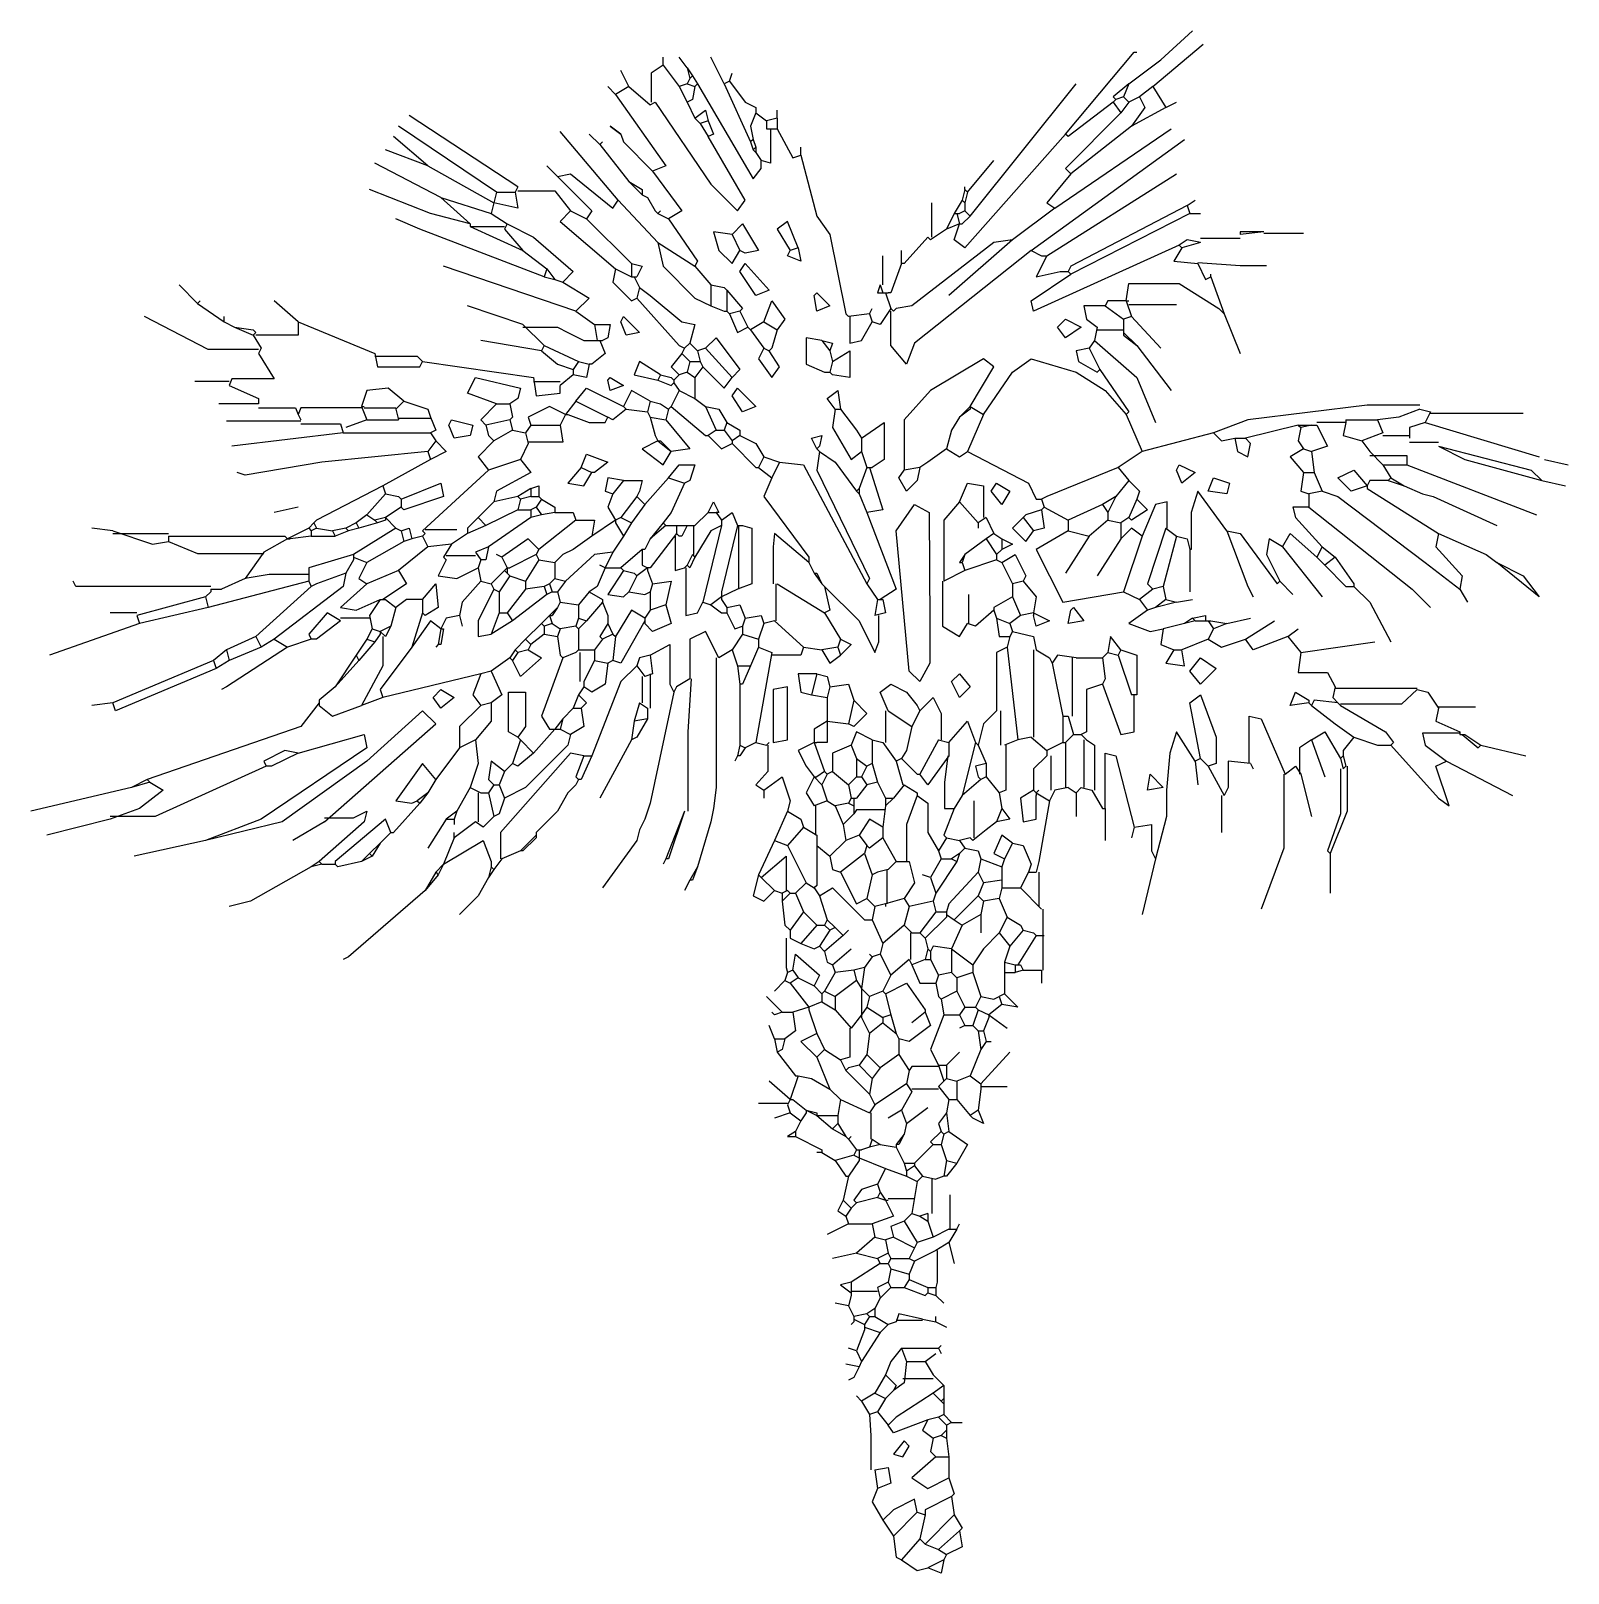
# Model space of a CAD drawing. Header units: millimetres. Extents: x 254.5 to 332, y 114.7 to 192.4.
import ezdxf

# ---------------------------------------------------------------- set-up
doc = ezdxf.new("R2010")
doc.units = ezdxf.units.MM
doc.layers.add('Standard', color=7, linetype='Continuous')

msp = doc.modelspace()

# ---------------------------------------------------------------- linework, layer by layer
at = {"layer": 'Standard', "linetype": 'Continuous'}
for points in [[(309.82, 189.718), (311.421, 190.918), (313.021, 192.385)], [(306.621, 187.185), (310.088, 191.318), (310.221, 191.318)], [(311.02, 189.585), (313.554, 191.718)], [(286.353, 190.652), (285.754, 190.251), (285.754, 188.785)], [(286.353, 190.652), (286.353, 191.051)], [(286.353, 190.652), (287.154, 189.585)], [(287.553, 190.519), (287.154, 191.051)], [(287.553, 190.519), (287.821, 190.118)], [(287.553, 190.519), (287.688, 189.985)], [(289.421, 189.718), (288.753, 191.051)], [(284.62, 189.585), (284.221, 190.384)], [(287.553, 189.718), (287.154, 189.585)], [(287.688, 189.985), (287.553, 189.718)], [(287.553, 189.718), (287.954, 189.585)], [(287.821, 190.118), (287.688, 189.985)], [(287.821, 190.118), (288.087, 189.718)], [(288.087, 189.718), (287.954, 189.585)], [(288.087, 189.718), (290.887, 184.918), (291.287, 185.451), (291.287, 185.852)], [(289.687, 189.851), (289.421, 189.718)], [(289.421, 189.718), (290.754, 186.784)], [(289.687, 189.851), (289.82, 190.251)], [(289.687, 189.851), (290.487, 188.785), (291.02, 188.518), (291.02, 188.252)], [(301.821, 183.051), (307.154, 189.718)], [(309.82, 189.718), (309.021, 189.051), (309.154, 188.918)], [(309.82, 189.718), (309.554, 189.051)], [(283.954, 189.184), (283.554, 189.585)], [(284.62, 189.585), (283.954, 189.184)], [(283.954, 189.184), (286.488, 185.584), (285.821, 185.318)], [(284.62, 189.585), (285.687, 188.651), (285.954, 188.785)], [(287.154, 189.585), (287.553, 188.785)], [(287.954, 189.585), (287.821, 188.918), (287.553, 188.785)], [(309.154, 188.918), (309.021, 188.785)], [(309.554, 189.051), (309.154, 188.918)], [(309.554, 189.051), (309.82, 188.785)], [(310.354, 189.051), (309.82, 188.785)], [(310.354, 189.051), (310.621, 188.518), (309.954, 187.585)], [(311.02, 189.585), (310.354, 189.051)], [(311.02, 189.585), (311.687, 188.518)], [(279.021, 184.518), (273.554, 188.117)], [(285.954, 188.785), (288.753, 184.652), (290.088, 183.318), (290.487, 183.851), (288.62, 187.052)], [(287.553, 188.785), (287.954, 187.984)], [(287.954, 187.984), (288.487, 188.385), (288.62, 187.851)], [(291.02, 188.252), (290.754, 187.585), (290.887, 186.917)], [(291.02, 188.252), (291.554, 187.851)], [(292.087, 187.984), (292.087, 188.385)], [(309.021, 188.785), (306.754, 187.052), (306.621, 187.185)], [(309.421, 188.252), (306.621, 185.451), (306.887, 185.184)], [(309.021, 188.785), (309.421, 188.252)], [(309.82, 188.785), (309.421, 188.252)], [(311.687, 188.518), (309.954, 187.585)], [(311.687, 188.518), (312.22, 188.785)], [(277.954, 184.251), (273.021, 187.585)], [(284.221, 187.185), (283.687, 187.585), (284.221, 187.185)], [(287.954, 187.984), (288.221, 187.718)], [(288.62, 187.851), (288.221, 187.718)], [(288.221, 187.718), (288.62, 187.052)], [(288.62, 187.851), (288.888, 187.185), (288.62, 187.052)], [(291.754, 187.451), (291.754, 185.717), (291.287, 185.852)], [(292.087, 187.984), (291.554, 187.851)], [(291.554, 187.851), (291.554, 187.451)], [(291.554, 187.451), (292.087, 187.451)], [(292.087, 187.984), (292.087, 187.451)], [(292.087, 187.451), (292.887, 185.985), (293.287, 186.118)], [(306.087, 183.452), (311.954, 187.451)], [(309.954, 187.585), (306.887, 185.184)], [(274.487, 185.584), (272.754, 187.052)], [(284.088, 183.851), (281.154, 187.318)], [(283.154, 186.651), (282.621, 187.185)], [(283.154, 186.651), (283.287, 186.784)], [(283.154, 186.651), (284.62, 184.785)], [(284.221, 187.185), (284.354, 186.784)], [(284.354, 186.784), (285.821, 185.318)], [(284.354, 186.784), (285.821, 185.318)], [(290.887, 186.917), (290.754, 186.784)], [(290.754, 186.784), (290.887, 186.385)], [(290.887, 186.917), (291.02, 186.518)], [(306.621, 187.185), (301.554, 181.451), (301.02, 181.852), (301.287, 182.651)], [(304.887, 181.318), (312.621, 186.917)], [(274.487, 185.584), (272.354, 186.385)], [(291.02, 186.518), (290.887, 186.385)], [(290.887, 186.385), (291.02, 186.251)], [(291.02, 186.518), (291.02, 186.251)], [(291.02, 186.251), (291.287, 185.852)], [(293.287, 186.118), (293.287, 186.518)], [(293.287, 186.118), (294.088, 183.051), (294.754, 182.118), (295.554, 178.117), (295.687, 177.984)], [(301.687, 184.251), (303.021, 185.852)], [(275.153, 183.984), (271.821, 185.717)], [(274.487, 185.584), (277.821, 183.718)], [(281.02, 185.051), (280.487, 185.584)], [(281.02, 185.051), (281.687, 185.184), (283.82, 183.452), (284.088, 183.851)], [(281.02, 185.051), (282.754, 183.318), (282.487, 182.918)], [(285.821, 185.318), (287.287, 183.318), (286.621, 182.918)], [(306.887, 185.184), (305.687, 183.718), (306.087, 183.452)], [(305.687, 181.051), (312.22, 185.184)], [(276.621, 182.651), (274.62, 183.185), (271.554, 184.384)], [(278.888, 184.251), (279.021, 183.452), (277.821, 183.718)], [(277.954, 184.251), (277.821, 183.718)], [(277.954, 184.251), (278.888, 184.251)], [(279.021, 184.518), (278.888, 184.251)], [(279.021, 184.317), (280.887, 184.317), (281.687, 183.318)], [(284.62, 184.785), (285.288, 184.384), (285.288, 184.118)], [(284.62, 184.785), (285.288, 184.118)], [(301.554, 184.384), (301.421, 183.851)], [(301.554, 184.384), (301.554, 184.518)], [(301.554, 184.384), (301.687, 184.251)], [(301.687, 184.251), (301.554, 183.718)], [(275.153, 183.984), (277.688, 183.185)], [(275.153, 183.984), (276.621, 182.651)], [(277.821, 183.718), (277.688, 183.185)], [(284.088, 183.851), (286.087, 181.718)], [(285.288, 184.118), (285.554, 183.984)], [(285.554, 183.984), (285.954, 183.318)], [(285.554, 183.984), (285.954, 183.318)], [(299.887, 181.985), (299.887, 183.718)], [(301.421, 183.851), (301.02, 183.185)], [(301.421, 183.851), (301.554, 183.718)], [(301.554, 183.718), (301.554, 183.318)], [(306.087, 183.452), (303.954, 181.852)], [(312.754, 183.585), (306.887, 180.519), (306.754, 180.251)], [(312.754, 183.585), (313.154, 183.851)], [(312.754, 183.585), (312.887, 183.185)], [(280.354, 179.985), (274.088, 182.385), (272.887, 182.918)], [(277.688, 183.185), (278.487, 182.651)], [(281.687, 183.318), (281.154, 182.784), (283.954, 180.384)], [(281.687, 183.318), (282.487, 182.918)], [(282.487, 182.918), (284.754, 180.652)], [(285.954, 183.318), (286.087, 183.185)], [(286.087, 183.185), (286.22, 183.318)], [(286.087, 183.185), (286.621, 182.918)], [(286.621, 182.918), (288.087, 180.785), (287.954, 180.519)], [(293.154, 181.451), (292.621, 182.784), (292.087, 182.385), (292.754, 181.318)], [(301.02, 183.185), (300.621, 182.385)], [(301.02, 183.185), (301.154, 183.185)], [(301.154, 183.185), (301.287, 183.185)], [(301.154, 183.185), (301.287, 182.651)], [(301.554, 183.318), (301.287, 183.185)], [(301.821, 183.051), (301.421, 182.651)], [(301.554, 183.318), (301.821, 183.051)], [(312.887, 183.185), (306.887, 180.118)], [(312.887, 183.185), (313.42, 183.185)], [(276.621, 182.651), (276.621, 182.518)], [(276.621, 182.518), (279.287, 181.318)], [(276.621, 182.518), (278.354, 182.518)], [(278.487, 182.651), (278.354, 182.385)], [(278.354, 182.385), (279.287, 181.318)], [(278.487, 182.651), (279.82, 181.985), (281.821, 180.251), (281.287, 179.718)], [(289.82, 182.118), (288.888, 182.251), (289.154, 181.318), (289.82, 180.652), (290.221, 181.318)], [(289.82, 182.118), (290.354, 182.651), (291.154, 181.318), (290.487, 181.185), (290.221, 181.318)], [(289.82, 182.118), (290.221, 181.318)], [(299.687, 181.985), (298.487, 180.652), (298.354, 180.652)], [(300.621, 182.385), (299.82, 181.852), (299.687, 181.985)], [(301.287, 182.651), (300.621, 182.385)], [(301.287, 182.651), (301.421, 182.651)], [(315.421, 181.917), (313.42, 181.917)], [(316.621, 182.251), (315.421, 182.118)], [(316.621, 182.251), (315.421, 182.251), (315.421, 182.118)], [(316.621, 182.185), (318.62, 182.185)], [(279.287, 181.318), (280.487, 180.384)], [(286.087, 181.718), (287.954, 180.519)], [(286.087, 181.718), (286.353, 180.519), (287.954, 178.918), (288.753, 178.518)], [(293.154, 181.451), (293.287, 180.785), (292.621, 181.051), (292.754, 181.318)], [(293.154, 181.451), (292.754, 181.318)], [(304.887, 181.318), (299.021, 176.651), (298.62, 175.584), (297.821, 176.518), (297.821, 178.252)], [(303.954, 181.852), (303.021, 181.718), (298.888, 178.518), (298.087, 178.385), (297.954, 178.252)], [(298.354, 180.652), (298.354, 181.318)], [(303.954, 181.852), (300.754, 179.051)], [(312.354, 181.584), (305.02, 178.252), (304.887, 178.785), (306.887, 180.118)], [(304.887, 181.318), (305.421, 181.051), (305.687, 181.051)], [(312.487, 181.451), (312.087, 180.785), (313.287, 180.652)], [(313.42, 181.718), (312.754, 181.852), (312.354, 181.584)], [(312.354, 181.584), (312.487, 181.451)], [(313.42, 181.718), (312.487, 181.451)], [(281.954, 178.252), (275.288, 180.519)], [(280.487, 180.384), (280.354, 179.985)], [(280.487, 180.384), (280.887, 179.851)], [(283.954, 180.384), (283.82, 179.718), (284.754, 178.785), (285.02, 178.918)], [(283.954, 180.384), (284.754, 179.985)], [(284.754, 180.652), (285.288, 180.519), (285.02, 179.985)], [(284.754, 180.652), (284.754, 179.985)], [(287.954, 180.519), (288.753, 179.585)], [(290.487, 180.652), (291.687, 179.317), (291.02, 179.051), (290.221, 180.251), (290.487, 180.652)], [(297.42, 179.585), (297.42, 181.051)], [(298.354, 180.652), (297.821, 179.184), (297.688, 179.184)], [(305.687, 181.051), (305.153, 179.985), (306.353, 180.251), (306.754, 180.251)], [(313.287, 180.717), (315.421, 180.551), (316.754, 180.551)], [(313.287, 180.652), (313.687, 179.851), (313.954, 179.985)], [(262.887, 178.651), (261.954, 179.585)], [(280.354, 179.985), (280.887, 179.851)], [(280.887, 179.851), (281.287, 179.718)], [(281.287, 179.718), (282.621, 178.918), (281.954, 178.252)], [(284.754, 179.985), (284.887, 179.985)], [(284.887, 179.985), (285.02, 179.985)], [(284.887, 179.985), (285.153, 179.452)], [(288.753, 179.585), (288.753, 178.518)], [(288.753, 179.585), (289.421, 179.452), (289.554, 179.317)], [(297.287, 179.585), (297.154, 179.184), (297.42, 179.184)], [(297.287, 179.585), (297.42, 179.184)], [(306.754, 180.251), (306.887, 180.118)], [(309.687, 178.785), (309.82, 179.652), (312.354, 179.652), (314.354, 178.385), (314.62, 178.117)], [(313.954, 179.985), (313.954, 180.118)], [(313.954, 179.985), (314.62, 178.117)], [(285.153, 179.452), (285.02, 178.918)], [(285.02, 178.918), (287.154, 176.518), (287.42, 176.385)], [(285.153, 179.452), (285.687, 179.051), (287.287, 177.718), (287.954, 177.585), (287.688, 176.651)], [(289.554, 179.317), (290.354, 178.385), (290.221, 178.252)], [(289.554, 179.317), (289.554, 178.252)], [(294.088, 179.184), (294.754, 178.518), (294.088, 178.252), (293.954, 179.051), (294.088, 179.184)], [(297.42, 179.184), (297.553, 179.184)], [(297.553, 179.184), (297.688, 179.184)], [(297.553, 179.184), (297.821, 178.385)], [(262.887, 178.651), (263.021, 178.785)], [(262.887, 178.651), (264.221, 177.718)], [(267.954, 177.718), (266.754, 178.785)], [(279.287, 177.585), (276.488, 178.518)], [(281.954, 178.252), (282.887, 177.585)], [(288.753, 178.518), (289.421, 178.252), (289.554, 178.252)], [(289.554, 178.252), (289.687, 178.117)], [(290.221, 178.252), (289.687, 178.117)], [(289.687, 178.117), (290.088, 177.185), (290.621, 177.451)], [(290.221, 178.252), (290.621, 177.451)], [(291.421, 177.718), (291.821, 178.785), (292.487, 177.851), (292.087, 177.318)], [(296.754, 178.117), (295.687, 177.984)], [(296.754, 178.117), (296.887, 178.385)], [(296.754, 178.117), (296.887, 177.718)], [(297.821, 178.385), (297.287, 177.585), (296.887, 177.718)], [(297.821, 178.385), (297.954, 178.252)], [(308.62, 178.518), (307.553, 178.518), (307.688, 177.851), (308.221, 177.451)], [(309.687, 178.785), (308.753, 178.785), (308.62, 178.518)], [(308.62, 178.518), (309.554, 177.851)], [(309.687, 178.785), (309.82, 178.785)], [(309.687, 178.785), (309.954, 177.984)], [(309.82, 178.585), (312.22, 178.585)], [(314.62, 178.117), (315.421, 176.118)], [(265.954, 176.318), (263.42, 176.318), (260.221, 177.984)], [(264.221, 177.718), (264.221, 177.984)], [(264.221, 177.718), (264.754, 177.451)], [(264.754, 177.451), (265.687, 177.052)], [(264.754, 177.451), (265.687, 177.318), (265.821, 177.185)], [(267.954, 177.718), (267.954, 177.052), (265.821, 177.052)], [(267.954, 177.718), (271.821, 176.118)], [(279.287, 177.585), (280.354, 176.518)], [(279.287, 177.451), (281.02, 177.451), (281.554, 177.185)], [(282.887, 177.585), (283.021, 176.784)], [(282.887, 177.585), (283.687, 177.585), (283.554, 176.917), (283.287, 176.784)], [(284.354, 177.984), (285.153, 177.185), (284.487, 177.052), (284.221, 177.718), (284.354, 177.984)], [(290.621, 177.451), (290.754, 177.318)], [(291.421, 177.718), (290.754, 177.318)], [(290.754, 177.318), (291.421, 176.385)], [(291.421, 177.718), (292.087, 177.318)], [(292.087, 177.318), (291.821, 176.385), (291.687, 176.251)], [(295.754, 177.984), (295.754, 176.651), (296.353, 176.784), (296.887, 177.718)], [(306.621, 177.851), (307.42, 177.451), (306.621, 176.917), (306.22, 177.451), (306.621, 177.851)], [(308.221, 177.451), (308.087, 176.784)], [(308.221, 177.318), (309.554, 177.318)], [(309.954, 177.984), (309.554, 177.851)], [(309.554, 177.851), (309.554, 177.185)], [(309.954, 177.984), (311.421, 176.385)], [(265.821, 177.185), (265.687, 177.052)], [(265.687, 177.052), (266.087, 176.385), (265.954, 176.118)], [(280.221, 176.251), (277.154, 176.784)], [(280.354, 176.518), (280.221, 176.251)], [(280.354, 176.518), (282.087, 175.717)], [(281.554, 177.185), (282.354, 176.784)], [(281.554, 177.185), (282.354, 176.784)], [(282.354, 176.784), (283.021, 176.784)], [(283.154, 176.784), (283.42, 176.118), (282.754, 175.584), (282.621, 175.584)], [(283.021, 176.784), (283.154, 176.784)], [(283.154, 176.784), (283.287, 176.784)], [(287.688, 176.651), (287.42, 176.385)], [(287.688, 176.651), (288.087, 176.251)], [(288.487, 176.385), (289.021, 176.917), (290.221, 175.318), (289.82, 174.918)], [(294.354, 176.784), (293.554, 176.917), (293.554, 175.584), (294.487, 175.184), (294.754, 175.184)], [(294.354, 176.784), (294.754, 176.251)], [(294.354, 176.784), (294.887, 176.651), (294.754, 176.251)], [(308.087, 176.784), (307.821, 176.385)], [(308.087, 176.784), (310.221, 174.918), (311.154, 172.651)], [(309.554, 177.185), (309.554, 177.052)], [(309.554, 177.185), (310.221, 176.518)], [(309.554, 177.052), (310.221, 176.518)], [(310.221, 176.518), (311.954, 174.251)], [(265.954, 176.118), (266.754, 174.851), (264.62, 174.851), (264.487, 174.518)], [(271.821, 176.118), (271.954, 175.451), (274.088, 175.451), (274.221, 175.717)], [(271.821, 175.985), (273.954, 175.985), (274.221, 175.717)], [(274.221, 175.717), (279.82, 174.918)], [(280.221, 176.251), (281.02, 175.584), (281.821, 175.318)], [(282.087, 175.717), (281.821, 175.318)], [(282.087, 175.717), (282.621, 175.584)], [(286.22, 175.051), (285.153, 175.717), (284.887, 175.051), (286.087, 174.785)], [(287.287, 176.118), (286.754, 175.451), (287.154, 175.051)], [(287.42, 176.385), (287.287, 176.118)], [(287.287, 176.118), (287.688, 175.717)], [(287.688, 175.717), (287.553, 175.184)], [(287.688, 175.717), (288.221, 175.717)], [(288.487, 176.385), (288.087, 176.251)], [(288.087, 176.251), (288.221, 175.717)], [(288.221, 175.717), (288.354, 175.451)], [(288.487, 176.385), (289.82, 174.918)], [(291.421, 176.385), (291.154, 175.852), (291.821, 174.918), (292.22, 175.451), (291.687, 176.251)], [(291.421, 176.385), (291.687, 176.251)], [(294.754, 176.251), (294.887, 175.717)], [(294.887, 175.717), (295.754, 176.251), (295.754, 174.918), (294.887, 175.051), (294.754, 175.184)], [(294.887, 175.717), (294.754, 175.184)], [(301.821, 173.452), (303.021, 175.451), (302.487, 175.852), (299.82, 174.251), (298.487, 172.784), (298.487, 170.384), (298.487, 170.251)], [(302.487, 173.051), (303.954, 175.184), (304.887, 175.852), (307.154, 175.184), (308.62, 174.251), (309.687, 173.051)], [(307.821, 176.385), (307.154, 176.251), (307.287, 175.717), (308.221, 175.184), (308.354, 175.318)], [(307.821, 176.385), (308.354, 175.318)], [(277.954, 173.585), (276.488, 174.118), (276.887, 174.918), (279.154, 174.384), (279.021, 173.851), (278.62, 173.585)], [(279.82, 174.918), (279.954, 173.984), (281.154, 174.118), (281.154, 174.518)], [(281.821, 175.051), (281.154, 174.518)], [(282.621, 175.584), (282.487, 174.918), (281.821, 175.051)], [(281.821, 175.318), (281.821, 175.184)], [(281.821, 175.184), (281.821, 175.051)], [(283.687, 174.918), (284.354, 174.518), (283.687, 174.251), (283.554, 174.785), (283.687, 174.918)], [(286.22, 175.051), (286.087, 174.785)], [(286.22, 175.051), (286.754, 174.918), (286.887, 174.785)], [(287.154, 175.051), (286.887, 174.785)], [(287.553, 175.184), (287.154, 175.051)], [(287.553, 175.184), (287.954, 174.918)], [(288.354, 175.451), (287.954, 174.918)], [(287.954, 174.918), (287.954, 173.851)], [(288.354, 175.451), (289.421, 174.384), (289.82, 174.918)], [(308.354, 175.318), (309.82, 173.185), (309.687, 173.051)], [(264.487, 174.718), (262.754, 174.718)], [(264.487, 174.518), (265.954, 173.851), (265.954, 173.585)], [(273.287, 173.718), (272.487, 174.384), (271.421, 174.251), (271.154, 173.452)], [(279.82, 174.718), (281.154, 174.718)], [(281.954, 173.718), (282.487, 174.384), (284.354, 173.452)], [(285.687, 173.718), (284.754, 174.251), (284.354, 173.452)], [(286.087, 174.785), (286.754, 174.518), (286.887, 174.652)], [(287.154, 174.251), (286.754, 173.452)], [(286.887, 174.785), (286.887, 174.652)], [(286.887, 174.652), (287.154, 174.251)], [(287.154, 174.251), (287.954, 173.851)], [(290.088, 174.384), (291.02, 173.452), (290.354, 173.185), (289.82, 173.984), (290.088, 174.384)], [(295.02, 173.318), (294.62, 173.851), (295.153, 174.251), (295.288, 173.318)], [(265.954, 173.585), (263.954, 173.585)], [(265.954, 173.385), (267.821, 173.385), (267.954, 173.051)], [(271.154, 173.385), (268.087, 173.385), (267.954, 173.051)], [(271.154, 173.452), (271.287, 173.452)], [(271.154, 173.452), (271.421, 172.784)], [(271.287, 173.385), (272.887, 173.385)], [(273.287, 173.718), (272.887, 173.318)], [(273.287, 173.718), (274.487, 173.318), (274.62, 172.918)], [(277.954, 173.585), (277.154, 172.784), (277.42, 172.518)], [(277.954, 173.585), (278.62, 173.585)], [(278.62, 173.585), (278.753, 172.918), (278.62, 172.784)], [(281.421, 173.051), (280.621, 173.452), (279.554, 172.918), (279.687, 172.518)], [(281.954, 173.718), (281.421, 173.051)], [(281.954, 173.718), (283.554, 172.918)], [(284.354, 173.452), (284.487, 173.318)], [(285.687, 173.718), (285.554, 173.185)], [(285.687, 173.718), (286.22, 173.585), (286.621, 173.318)], [(286.754, 173.452), (286.621, 173.318)], [(286.754, 173.452), (288.487, 171.985), (288.62, 171.985)], [(287.954, 173.851), (288.487, 173.452)], [(288.487, 173.452), (289.021, 172.251)], [(288.487, 173.452), (289.154, 173.318), (289.554, 172.651)], [(301.821, 173.452), (301.287, 172.918)], [(301.821, 173.452), (302.487, 173.051)], [(301.821, 173.452), (301.821, 173.318)], [(324.487, 173.518), (321.821, 173.518), (315.821, 172.784), (314.088, 172.118)], [(268.087, 172.718), (264.354, 172.718)], [(267.954, 173.051), (268.087, 172.784)], [(268.087, 172.585), (270.088, 172.585), (270.221, 172.118)], [(271.421, 172.784), (270.354, 172.385)], [(271.421, 172.784), (273.021, 172.784)], [(272.887, 173.318), (273.021, 172.784)], [(274.62, 172.851), (273.021, 172.851)], [(274.62, 172.918), (274.887, 172.251), (274.62, 172.118)], [(275.687, 172.784), (276.754, 172.518), (276.621, 171.985), (275.821, 171.852), (275.554, 172.518), (275.687, 172.784)], [(278.62, 172.784), (277.42, 172.518)], [(278.62, 172.784), (278.753, 172.251)], [(281.421, 173.051), (281.154, 172.518)], [(281.421, 173.051), (281.554, 173.051)], [(281.554, 173.051), (282.621, 172.651), (283.42, 172.651), (283.554, 172.918)], [(284.487, 173.318), (283.82, 172.784), (283.554, 172.918)], [(284.487, 173.318), (285.554, 173.185)], [(285.554, 173.185), (285.687, 172.918)], [(285.687, 172.918), (286.488, 172.784)], [(285.687, 172.918), (285.954, 171.985), (286.087, 171.718)], [(286.621, 173.318), (286.488, 172.784)], [(286.488, 172.784), (287.688, 171.318), (286.754, 171.185)], [(289.554, 172.651), (289.421, 172.251)], [(289.554, 172.651), (290.221, 172.251), (290.221, 171.985)], [(295.02, 173.318), (294.887, 172.385), (295.821, 170.785), (296.353, 171.185)], [(295.02, 173.318), (295.288, 173.318)], [(295.288, 173.318), (296.087, 172.251), (296.353, 171.852)], [(296.353, 171.852), (297.487, 172.651), (297.487, 170.785), (296.887, 170.384)], [(301.287, 172.918), (300.887, 172.251)], [(301.287, 172.918), (300.887, 172.251)], [(301.821, 173.318), (301.287, 172.918)], [(302.487, 173.051), (301.687, 171.185)], [(309.687, 173.051), (310.487, 171.185)], [(320.754, 172.651), (319.287, 172.651)], [(320.754, 172.651), (320.621, 171.985), (321.554, 171.718)], [(320.754, 172.784), (321.421, 172.784)], [(320.754, 172.784), (321.421, 172.784)], [(320.754, 172.784), (320.754, 172.651)], [(321.421, 172.784), (322.354, 172.784)], [(324.487, 173.318), (323.42, 172.918), (322.354, 172.784)], [(322.354, 172.784), (322.621, 172.118)], [(324.754, 172.651), (323.954, 172.385), (323.954, 171.852)], [(324.487, 173.318), (325.02, 173.185)], [(325.02, 173.185), (324.754, 172.651)], [(324.754, 172.651), (330.487, 170.918)], [(325.02, 173.117), (329.687, 173.117)], [(270.221, 172.118), (264.62, 171.451)], [(270.221, 172.118), (274.62, 172.118)], [(274.62, 172.118), (274.887, 171.718)], [(277.42, 172.518), (277.553, 171.985), (277.821, 171.718)], [(278.753, 172.251), (277.821, 171.718)], [(278.753, 172.251), (279.421, 172.118)], [(279.687, 172.518), (279.421, 172.118)], [(279.421, 172.118), (279.554, 171.584)], [(281.154, 172.518), (281.287, 171.651), (279.554, 171.651)], [(279.687, 172.518), (281.154, 172.518)], [(289.021, 172.251), (288.62, 171.985)], [(288.62, 171.985), (289.287, 171.318), (289.82, 171.584)], [(289.021, 172.251), (289.421, 172.251)], [(289.421, 172.251), (289.82, 171.718)], [(290.221, 171.985), (289.82, 171.718)], [(290.221, 171.985), (291.02, 171.584), (291.421, 170.918)], [(294.088, 171.318), (293.82, 171.852), (294.354, 171.985), (294.221, 171.451), (294.088, 171.318)], [(296.353, 171.852), (296.353, 171.185)], [(300.887, 172.251), (300.621, 171.318)], [(314.088, 172.118), (310.487, 171.185)], [(314.088, 172.118), (314.487, 171.718), (315.153, 171.852)], [(315.153, 171.852), (315.687, 171.852)], [(315.153, 171.852), (315.288, 171.185), (315.821, 170.918), (315.954, 171.584), (315.687, 171.852)], [(318.354, 172.518), (315.687, 171.852)], [(318.354, 172.518), (318.487, 172.385)], [(318.354, 172.518), (319.021, 172.518)], [(318.487, 172.385), (318.354, 171.718), (318.62, 171.318)], [(319.021, 172.518), (318.487, 172.385)], [(319.021, 172.518), (319.287, 172.518)], [(319.287, 172.518), (319.82, 171.451), (319.021, 171.185)], [(322.621, 172.118), (321.554, 171.718)], [(322.621, 171.985), (323.954, 171.985)], [(274.487, 171.185), (269.154, 170.652), (265.288, 169.985), (264.887, 170.118)], [(274.887, 171.718), (274.487, 171.185)], [(274.487, 171.185), (274.62, 170.785)], [(274.887, 171.718), (275.421, 171.185), (274.62, 170.785)], [(277.821, 171.718), (277.021, 170.918), (277.553, 170.251)], [(279.554, 171.584), (279.154, 170.785)], [(282.22, 170.384), (282.487, 171.051), (283.554, 170.652), (282.887, 170.118), (282.754, 170.118)], [(286.087, 171.718), (285.288, 171.318), (286.353, 170.519), (286.754, 171.185)], [(286.087, 171.718), (286.22, 171.718)], [(286.087, 171.718), (286.754, 171.185)], [(286.22, 171.718), (286.754, 171.185)], [(289.82, 171.718), (289.82, 171.584)], [(289.82, 171.584), (291.02, 170.384), (291.154, 170.384)], [(294.088, 171.318), (294.221, 171.185)], [(294.221, 171.185), (294.088, 170.251), (296.754, 164.785), (296.621, 164.518)], [(294.221, 171.185), (295.02, 170.652), (296.087, 169.184)], [(296.353, 171.185), (296.621, 170.384)], [(300.621, 171.318), (299.687, 170.652), (299.287, 170.384)], [(300.621, 171.318), (301.287, 170.918), (301.687, 171.185)], [(301.687, 171.185), (304.754, 169.585), (305.153, 168.785), (305.421, 168.785)], [(310.487, 171.185), (309.287, 170.384)], [(318.62, 171.318), (317.954, 170.918), (318.62, 170.118)], [(318.62, 171.318), (319.021, 171.185)], [(319.021, 171.185), (319.154, 170.118)], [(321.554, 171.718), (321.954, 171.185)], [(321.954, 171.185), (322.621, 170.519)], [(323.954, 171.651), (325.421, 171.651)], [(325.421, 171.451), (330.088, 170.251), (330.621, 169.718)], [(325.421, 171.451), (326.754, 170.785), (330.621, 169.718)], [(274.62, 170.785), (272.22, 169.452)], [(277.553, 170.251), (274.221, 167.185), (274.354, 167.052)], [(279.154, 170.785), (277.553, 170.251)], [(279.154, 170.785), (279.687, 170.118), (277.954, 169.184), (277.821, 168.651)], [(282.22, 170.384), (281.554, 169.585), (282.354, 169.452), (282.754, 170.118)], [(282.22, 170.384), (282.754, 170.118)], [(286.621, 169.851), (287.154, 170.519), (287.954, 170.519), (287.688, 169.718), (287.42, 169.585)], [(291.421, 170.918), (291.154, 170.384)], [(291.154, 170.384), (291.821, 169.851)], [(291.421, 170.918), (292.22, 170.652)], [(292.22, 170.652), (291.821, 169.851)], [(292.22, 170.652), (293.42, 170.519), (296.621, 164.518)], [(296.621, 170.384), (296.22, 169.317)], [(296.754, 170.384), (297.42, 168.252), (296.621, 168.117)], [(296.621, 170.384), (296.754, 170.384)], [(296.754, 170.384), (296.887, 170.384)], [(299.287, 170.384), (299.154, 169.718), (298.62, 169.184), (298.221, 169.851), (298.487, 170.251)], [(299.287, 170.384), (298.487, 170.251)], [(309.287, 170.384), (305.687, 168.918), (305.421, 168.785)], [(309.287, 170.384), (309.82, 169.718)], [(312.354, 170.519), (313.154, 170.118), (312.487, 169.585), (312.22, 170.251), (312.354, 170.519)], [(321.821, 169.452), (321.02, 169.184), (320.354, 169.851), (321.154, 170.251), (321.821, 169.452)], [(321.954, 170.985), (323.82, 170.985), (323.82, 170.519)], [(322.621, 170.519), (323.021, 169.851)], [(322.621, 170.519), (323.82, 170.519)], [(323.82, 170.519), (330.354, 167.984)], [(330.754, 170.785), (331.954, 170.519)], [(273.154, 168.785), (275.153, 169.585), (275.288, 168.918), (273.287, 168.252), (273.154, 168.385)], [(284.354, 169.718), (283.554, 169.851), (283.42, 169.184), (283.82, 169.051)], [(284.354, 169.718), (283.82, 169.051)], [(284.354, 169.718), (285.288, 169.718), (285.153, 169.184), (285.02, 168.918)], [(286.621, 169.851), (285.421, 168.518)], [(287.42, 169.585), (286.754, 168.117), (286.353, 167.585)], [(286.621, 169.851), (287.42, 169.585)], [(291.821, 169.851), (291.421, 168.918), (293.687, 165.852), (293.687, 165.584)], [(301.287, 168.651), (301.687, 169.585), (302.487, 169.452), (302.487, 167.851)], [(303.154, 169.585), (303.82, 169.184), (303.42, 168.518), (302.887, 169.184), (303.154, 169.585)], [(309.82, 169.718), (309.154, 168.918)], [(309.82, 169.718), (310.354, 169.184), (310.221, 168.785)], [(314.088, 169.851), (314.887, 169.585), (314.754, 169.051), (313.82, 169.184), (314.088, 169.851)], [(318.62, 170.118), (318.487, 169.184), (318.888, 169.051)], [(318.62, 170.118), (319.154, 170.118)], [(319.154, 170.118), (319.554, 169.184)], [(322.887, 169.718), (321.954, 169.718), (321.821, 169.452)], [(323.021, 169.851), (322.887, 169.718)], [(322.887, 169.718), (323.687, 169.452)], [(323.021, 169.851), (323.687, 169.452)], [(330.621, 169.718), (331.821, 169.452)], [(272.22, 169.452), (268.888, 167.718), (268.753, 167.585)], [(272.354, 169.051), (271.421, 167.984)], [(272.22, 169.452), (272.354, 169.051)], [(272.354, 169.051), (273.021, 168.918), (273.154, 168.785)], [(273.154, 168.785), (273.154, 168.385)], [(279.021, 168.918), (277.821, 168.651)], [(279.687, 169.317), (279.021, 168.918)], [(279.021, 168.918), (279.154, 168.785)], [(279.154, 168.785), (279.021, 168.252)], [(279.687, 168.918), (279.154, 168.785)], [(279.687, 169.317), (280.088, 169.452), (280.088, 168.918)], [(279.687, 169.317), (279.687, 168.918)], [(279.687, 168.918), (280.088, 168.918)], [(280.221, 168.785), (279.954, 168.385)], [(280.088, 168.918), (280.221, 168.785)], [(280.221, 168.785), (280.887, 168.385), (280.887, 168.117)], [(283.82, 169.051), (283.554, 168.385), (283.954, 167.718)], [(285.02, 168.918), (284.221, 167.851)], [(285.02, 168.918), (285.421, 168.518)], [(296.22, 169.317), (296.087, 169.184)], [(296.087, 169.184), (296.22, 169.051)], [(296.22, 169.317), (296.22, 169.051)], [(296.22, 169.051), (296.621, 168.117)], [(305.421, 168.785), (305.554, 168.385)], [(309.154, 168.918), (308.487, 168.518)], [(309.154, 168.918), (308.753, 168.117)], [(310.221, 168.785), (310.754, 168.252), (309.954, 167.718), (309.82, 167.851)], [(310.221, 168.785), (309.82, 167.851)], [(314.754, 167.185), (313.287, 169.184), (312.954, 168.117), (312.954, 166.251), (312.887, 166.251)], [(319.554, 169.184), (318.888, 169.051)], [(318.888, 169.051), (318.888, 168.385)], [(319.554, 169.184), (320.354, 168.918), (324.754, 165.584), (326.488, 164.251)], [(321.821, 169.452), (321.821, 169.317)], [(321.821, 169.317), (325.421, 167.052)], [(323.687, 169.452), (324.62, 169.051)], [(324.62, 169.051), (325.153, 168.918)], [(324.62, 169.051), (325.153, 168.918)], [(325.153, 168.918), (328.354, 167.451)], [(267.954, 168.385), (266.754, 168.117)], [(271.421, 167.984), (270.887, 167.585)], [(271.421, 167.984), (271.821, 167.718)], [(273.154, 168.385), (272.354, 167.851)], [(277.821, 168.651), (277.021, 167.851)], [(279.021, 168.252), (277.42, 167.451)], [(279.021, 168.252), (279.687, 168.252)], [(279.954, 168.385), (279.687, 168.252)], [(279.687, 168.252), (279.687, 167.851)], [(280.221, 167.984), (279.687, 167.851)], [(279.954, 168.385), (280.221, 167.984)], [(280.887, 168.117), (280.221, 167.984)], [(280.887, 168.117), (281.821, 168.117), (281.954, 167.718)], [(285.421, 168.518), (284.754, 167.585)], [(288.62, 168.117), (287.954, 167.451)], [(288.62, 168.117), (288.888, 168.651), (289.154, 168.117), (289.021, 168.117)], [(288.62, 168.117), (289.021, 168.117)], [(289.021, 168.117), (289.287, 167.718)], [(289.287, 167.718), (289.82, 168.117), (290.088, 167.451)], [(296.621, 168.117), (298.087, 164.251), (297.287, 163.718)], [(299.021, 168.518), (299.754, 168.117), (299.787, 162.518), (299.787, 160.519), (299.287, 159.585), (298.753, 160.118), (298.087, 167.185), (299.021, 168.518)], [(301.287, 168.651), (300.487, 167.718), (300.487, 164.785), (300.487, 164.652)], [(301.287, 168.651), (302.22, 167.585)], [(305.421, 168.252), (304.62, 167.984), (304.487, 167.851)], [(305.421, 168.252), (305.554, 167.318), (305.02, 167.185)], [(305.554, 168.385), (305.421, 168.252)], [(305.554, 168.385), (306.754, 167.718)], [(308.487, 168.518), (306.754, 167.718)], [(308.487, 168.518), (308.753, 168.117)], [(308.753, 168.117), (308.753, 167.718)], [(311.754, 167.318), (311.754, 168.651), (311.154, 168.518), (310.487, 166.917)], [(318.888, 168.385), (318.087, 168.385), (318.221, 167.851), (319.554, 166.385)], [(318.888, 168.385), (324.088, 164.251), (325.02, 163.318)], [(258.62, 167.185), (257.553, 167.318)], [(258.62, 167.185), (260.621, 166.518), (261.421, 166.651)], [(268.487, 167.318), (267.42, 166.784)], [(268.753, 167.585), (268.487, 167.318)], [(268.487, 167.318), (268.62, 167.185)], [(268.888, 167.318), (268.62, 167.185)], [(268.62, 167.185), (268.62, 166.917)], [(268.753, 167.585), (268.888, 167.318)], [(268.888, 167.318), (269.687, 167.185)], [(270.354, 167.318), (269.687, 167.185)], [(269.687, 167.185), (269.82, 166.917)], [(270.487, 167.185), (269.82, 166.917)], [(270.887, 167.585), (270.354, 167.318)], [(270.354, 167.318), (270.487, 167.185)], [(271.02, 167.318), (270.487, 167.185)], [(272.887, 167.318), (270.754, 165.985)], [(270.887, 167.585), (271.02, 167.318)], [(271.954, 167.585), (271.02, 167.318)], [(272.354, 167.851), (271.821, 167.718)], [(271.821, 167.718), (271.954, 167.585)], [(272.354, 167.718), (271.954, 167.585)], [(272.354, 167.851), (272.354, 167.718)], [(272.354, 167.851), (272.887, 167.318)], [(272.887, 167.318), (273.154, 167.185)], [(273.154, 167.185), (273.554, 167.318), (273.687, 166.784)], [(273.154, 167.185), (273.287, 166.651)], [(274.354, 167.251), (275.954, 167.251)], [(277.021, 167.851), (276.488, 167.318), (276.488, 167.052)], [(277.42, 167.451), (276.488, 167.052)], [(277.021, 167.851), (277.42, 167.451)], [(279.687, 167.851), (277.553, 166.385)], [(281.954, 167.718), (280.088, 166.251)], [(281.954, 167.718), (282.887, 167.718), (282.754, 166.917)], [(283.954, 167.718), (282.754, 166.917)], [(284.221, 167.851), (283.954, 167.718)], [(283.954, 167.718), (283.954, 167.585)], [(283.954, 167.585), (284.354, 166.917)], [(284.221, 167.851), (284.754, 167.585)], [(284.754, 167.585), (284.354, 166.917)], [(286.353, 167.585), (285.687, 166.784)], [(286.488, 167.451), (285.687, 166.784)], [(286.353, 167.585), (286.488, 167.451)], [(286.488, 167.451), (287.021, 167.451)], [(287.021, 167.451), (287.021, 167.052)], [(287.021, 167.451), (287.553, 167.451)], [(287.553, 167.451), (287.287, 166.917), (287.154, 166.917)], [(287.553, 167.451), (287.954, 167.451)], [(287.887, 167.451), (287.887, 165.985)], [(289.287, 167.451), (288.753, 167.185), (287.954, 165.852)], [(289.287, 167.451), (288.354, 163.585)], [(289.287, 167.718), (289.287, 167.451)], [(290.088, 167.451), (289.287, 164.118), (289.287, 163.851)], [(290.088, 167.451), (290.221, 167.451)], [(290.354, 167.451), (290.821, 167.318), (290.821, 164.518), (290.088, 164.251)], [(290.153, 167.451), (290.153, 164.251)], [(290.221, 167.451), (290.354, 167.451)], [(302.621, 167.851), (302.22, 167.585)], [(302.22, 167.585), (302.22, 167.318)], [(302.621, 167.851), (303.021, 167.052)], [(304.487, 167.851), (303.954, 167.318), (304.62, 166.651), (305.02, 167.185)], [(304.487, 167.851), (305.02, 167.185)], [(306.754, 167.185), (305.153, 166.251), (306.488, 163.585), (309.554, 164.118)], [(306.754, 167.718), (306.754, 167.185)], [(306.754, 167.185), (307.821, 166.917)], [(308.753, 167.718), (307.821, 166.917)], [(308.753, 167.718), (309.421, 167.585)], [(309.82, 167.851), (309.421, 167.585)], [(309.421, 167.585), (309.421, 166.784)], [(310.487, 166.917), (309.954, 167.318), (309.421, 166.784)], [(311.687, 167.318), (310.754, 164.518), (311.02, 164.251)], [(311.687, 167.318), (312.22, 166.917)], [(314.754, 167.185), (315.821, 164.384), (316.087, 163.851)], [(314.754, 167.185), (315.421, 167.052), (317.287, 164.518), (317.42, 164.652)], [(258.62, 167.052), (261.421, 167.052)], [(261.421, 166.917), (267.287, 166.917), (267.42, 166.784)], [(261.421, 166.917), (261.421, 166.784)], [(261.421, 166.784), (261.421, 166.651)], [(261.421, 166.651), (262.887, 166.051), (266.22, 166.051)], [(267.42, 166.784), (266.22, 166.118)], [(267.42, 166.784), (267.553, 166.784)], [(268.62, 166.917), (267.553, 166.784)], [(268.62, 166.917), (269.82, 166.917)], [(273.287, 166.651), (271.421, 165.584)], [(274.487, 166.385), (273.021, 165.184)], [(273.687, 166.784), (273.287, 166.651)], [(274.221, 166.917), (273.687, 166.784)], [(274.354, 167.052), (274.221, 166.917)], [(274.221, 166.917), (274.487, 166.385)], [(275.687, 166.518), (274.487, 166.385)], [(275.687, 166.518), (275.288, 165.852), (275.421, 165.717)], [(276.488, 167.052), (275.687, 166.518)], [(277.553, 166.385), (276.887, 166.118)], [(277.553, 166.385), (277.42, 165.717), (277.154, 165.717)], [(280.088, 166.251), (279.554, 166.784), (278.221, 165.852)], [(282.754, 166.917), (281.821, 166.251)], [(284.354, 166.917), (283.82, 166.118)], [(285.687, 166.784), (285.421, 166.251), (285.288, 166.251)], [(287.021, 167.052), (285.687, 165.318), (285.554, 165.318)], [(286.954, 166.917), (286.954, 165.184), (287.42, 165.318), (287.553, 165.451)], [(287.021, 167.052), (287.154, 166.917)], [(293.687, 165.584), (291.954, 167.052), (291.887, 166.385), (291.887, 164.518)], [(302.621, 166.784), (301.554, 165.985)], [(303.021, 167.052), (302.621, 166.784)], [(302.621, 166.784), (303.154, 165.985)], [(303.021, 167.052), (303.42, 166.784)], [(303.42, 166.784), (303.42, 166.251)], [(303.42, 166.784), (303.954, 166.518), (303.42, 166.251)], [(307.821, 166.917), (306.621, 165.051)], [(309.421, 166.784), (308.221, 164.918)], [(310.487, 166.917), (309.554, 164.118)], [(312.22, 166.917), (311.554, 164.384)], [(312.22, 166.917), (312.754, 166.784), (312.887, 166.251)], [(317.553, 166.385), (316.887, 166.784), (316.754, 165.985), (317.42, 164.652)], [(317.553, 166.385), (317.954, 167.052), (319.287, 165.852)], [(317.553, 166.385), (319.554, 163.851)], [(319.554, 166.385), (319.287, 165.852)], [(319.554, 166.385), (320.221, 165.852)], [(325.421, 167.052), (325.288, 166.385), (326.621, 164.918), (326.488, 164.251)], [(325.421, 167.052), (327.821, 165.985)], [(266.22, 166.118), (265.288, 164.785)], [(270.754, 165.985), (268.487, 165.318), (268.487, 165.051)], [(270.754, 165.717), (270.354, 165.051)], [(270.754, 165.985), (270.754, 165.852)], [(270.754, 165.852), (270.754, 165.717)], [(270.754, 165.852), (271.421, 165.584)], [(271.421, 165.584), (271.02, 164.785), (271.421, 164.518)], [(275.421, 165.717), (275.02, 164.918), (275.954, 164.785), (277.021, 165.318)], [(276.887, 165.918), (275.421, 165.918)], [(276.887, 166.118), (277.154, 165.717)], [(277.154, 165.717), (277.021, 165.318)], [(278.221, 165.852), (277.954, 165.985)], [(278.221, 165.852), (278.487, 165.318)], [(279.954, 165.985), (278.62, 165.318)], [(280.088, 165.717), (279.421, 164.652)], [(280.088, 166.251), (279.954, 165.985)], [(279.954, 165.985), (280.088, 165.717)], [(280.088, 165.717), (280.887, 165.584)], [(281.287, 165.985), (280.887, 165.584)], [(280.887, 165.584), (280.887, 164.785)], [(281.821, 166.251), (281.287, 165.985)], [(281.821, 166.251), (281.287, 165.985)], [(283.82, 166.118), (282.887, 165.985), (281.421, 164.652)], [(283.82, 166.118), (283.42, 165.318)], [(285.288, 166.251), (284.221, 165.318)], [(285.288, 166.251), (285.288, 165.451), (285.554, 165.318)], [(287.821, 165.985), (287.553, 165.451)], [(287.954, 165.852), (287.688, 165.318)], [(287.821, 165.985), (287.954, 165.852)], [(293.687, 165.584), (293.954, 165.051)], [(293.687, 165.584), (293.954, 165.051)], [(301.554, 165.985), (301.287, 165.584), (301.421, 165.584)], [(301.554, 165.985), (301.421, 165.584)], [(301.421, 165.584), (301.554, 165.184)], [(303.154, 165.717), (301.554, 165.184)], [(303.42, 166.251), (303.154, 165.985)], [(303.154, 165.985), (303.154, 165.717)], [(303.154, 165.717), (303.42, 165.584)], [(303.42, 165.584), (304.088, 165.985), (304.62, 164.918), (304.487, 164.652)], [(303.42, 165.584), (303.954, 164.518)], [(312.887, 166.251), (312.887, 164.118)], [(319.287, 165.852), (319.687, 165.451)], [(320.221, 165.852), (319.687, 165.451)], [(320.221, 165.852), (321.154, 164.518), (321.154, 164.384)], [(327.821, 165.985), (328.354, 165.584)], [(327.821, 165.985), (328.354, 165.584)], [(328.354, 165.584), (329.687, 164.918), (330.487, 163.851), (328.354, 165.584)], [(268.487, 164.985), (266.488, 164.985), (265.288, 164.785)], [(270.354, 165.051), (270.221, 164.384), (266.754, 161.718)], [(268.487, 165.051), (268.487, 164.652)], [(270.354, 165.051), (268.888, 164.518), (268.62, 164.384)], [(273.021, 165.184), (271.421, 164.518)], [(273.021, 165.184), (273.42, 164.518), (272.22, 163.718)], [(277.021, 165.318), (277.154, 164.652)], [(278.354, 165.184), (277.688, 164.518)], [(278.62, 164.918), (278.087, 164.118)], [(278.487, 165.318), (278.354, 165.184)], [(278.354, 165.184), (278.487, 165.051)], [(278.487, 165.318), (278.62, 165.318)], [(278.487, 165.318), (278.487, 165.051)], [(278.487, 165.051), (278.62, 164.918)], [(278.62, 164.918), (279.421, 164.652)], [(283.42, 165.318), (283.021, 164.384), (282.621, 164.118)], [(283.42, 165.318), (283.154, 165.451)], [(283.42, 165.318), (283.554, 165.318)], [(283.554, 165.318), (284.221, 165.318)], [(284.354, 165.184), (283.554, 163.984), (284.354, 163.851), (284.62, 164.118)], [(284.221, 165.318), (284.354, 165.184)], [(284.354, 165.184), (284.887, 165.051), (285.02, 164.918)], [(285.02, 164.918), (284.62, 164.118)], [(285.554, 165.318), (285.02, 164.918)], [(285.554, 165.318), (285.554, 165.184)], [(285.554, 165.184), (285.821, 164.518)], [(287.487, 165.318), (287.487, 162.918), (288.087, 163.051), (288.354, 163.585)], [(287.553, 165.451), (287.688, 165.318)], [(293.954, 165.051), (294.088, 165.051)], [(293.954, 165.051), (294.354, 164.518)], [(294.088, 165.051), (294.354, 164.518)], [(301.554, 165.184), (300.487, 164.652)], [(319.687, 165.451), (320.754, 164.384), (321.154, 164.384)], [(263.554, 164.384), (256.754, 164.384), (256.621, 164.652)], [(263.554, 164.118), (263.287, 163.851)], [(268.487, 164.652), (263.42, 163.318)], [(263.554, 164.251), (263.554, 164.118)], [(263.554, 164.251), (264.088, 164.251)], [(263.554, 164.251), (264.088, 164.251)], [(265.288, 164.785), (264.088, 164.251)], [(268.62, 164.384), (265.821, 161.852)], [(268.487, 164.652), (268.62, 164.384)], [(271.421, 164.518), (270.088, 163.318), (270.887, 163.185), (272.087, 163.718)], [(274.221, 163.718), (274.887, 164.518), (275.02, 163.318), (274.354, 162.918), (274.221, 163.051)], [(277.154, 164.652), (276.22, 163.585), (276.087, 162.918)], [(277.821, 164.251), (277.021, 162.651), (277.021, 161.852), (277.688, 161.985)], [(277.154, 164.652), (277.688, 164.518)], [(277.688, 164.518), (277.821, 164.251)], [(277.821, 164.251), (278.087, 164.118)], [(278.087, 164.118), (278.087, 163.051)], [(279.421, 164.251), (278.487, 163.051)], [(279.421, 164.652), (279.421, 164.251)], [(280.354, 164.384), (279.421, 164.251)], [(280.621, 164.518), (280.354, 164.384)], [(280.354, 164.384), (280.487, 163.984)], [(280.754, 164.118), (280.487, 163.984)], [(280.887, 164.785), (280.621, 164.518)], [(280.621, 164.518), (280.754, 164.118)], [(280.754, 164.118), (281.02, 164.118)], [(280.887, 164.785), (281.421, 164.652)], [(281.421, 164.652), (281.02, 164.118)], [(281.02, 164.118), (281.154, 163.585)], [(282.621, 164.118), (282.087, 163.452)], [(282.621, 164.118), (283.287, 163.718), (283.287, 163.585)], [(284.62, 164.118), (285.421, 163.984), (285.687, 164.118)], [(285.821, 164.518), (285.687, 164.118)], [(285.687, 164.118), (285.687, 163.185)], [(285.821, 164.518), (286.754, 164.652), (286.488, 163.452)], [(290.088, 164.251), (289.287, 163.851)], [(292.021, 164.518), (292.021, 162.651)], [(292.087, 164.518), (294.487, 163.051)], [(294.354, 164.518), (294.487, 164.384)], [(294.487, 164.384), (296.22, 162.651), (297.021, 161.051), (297.22, 161.584), (297.22, 162.918)], [(294.487, 164.384), (294.754, 163.185), (294.487, 163.051)], [(296.621, 164.518), (297.154, 163.718)], [(300.421, 164.652), (300.421, 162.385), (301.287, 161.852), (301.687, 162.518)], [(304.487, 164.652), (303.954, 164.518)], [(303.954, 164.518), (303.954, 163.851)], [(304.487, 164.652), (305.153, 163.851), (305.02, 163.051)], [(309.554, 164.118), (310.354, 163.718)], [(311.02, 164.251), (310.354, 163.718)], [(311.554, 164.384), (311.02, 164.251)], [(311.554, 164.384), (311.687, 163.718)], [(317.42, 164.652), (318.087, 163.984)], [(321.154, 164.384), (321.954, 163.585)], [(321.154, 164.384), (321.954, 163.585)], [(326.488, 164.251), (326.887, 163.585)], [(263.287, 163.851), (259.82, 162.918)], [(263.42, 163.318), (259.954, 162.518)], [(263.287, 163.851), (263.42, 163.318)], [(272.087, 163.718), (271.554, 162.918)], [(272.087, 163.718), (272.22, 163.718)], [(272.22, 163.718), (272.354, 163.718)], [(272.354, 163.718), (272.887, 163.318)], [(272.887, 163.318), (272.621, 162.385)], [(274.221, 163.718), (273.42, 163.718), (272.887, 163.318)], [(274.221, 163.718), (274.221, 163.051)], [(280.487, 163.984), (278.753, 162.651)], [(281.02, 163.318), (280.621, 162.918)], [(281.02, 163.318), (280.754, 162.918)], [(281.154, 163.585), (281.02, 163.318)], [(281.154, 163.585), (282.087, 163.452)], [(282.087, 163.452), (282.087, 162.784)], [(283.287, 163.585), (282.487, 162.651)], [(283.287, 163.585), (283.554, 162.918), (283.554, 162.518)], [(286.488, 163.452), (286.754, 162.518), (285.821, 162.118), (285.421, 162.518)], [(286.488, 163.452), (285.687, 163.185)], [(288.354, 163.585), (288.753, 163.452)], [(289.287, 163.851), (288.753, 163.452)], [(288.753, 163.452), (289.287, 163.051), (289.554, 163.051)], [(289.287, 163.851), (289.287, 163.718)], [(289.287, 163.718), (289.554, 163.318)], [(289.554, 163.318), (290.221, 163.452), (290.487, 162.784)], [(289.554, 163.318), (289.554, 163.051)], [(297.154, 163.718), (297.021, 162.918)], [(297.42, 163.718), (297.553, 163.051), (297.021, 162.918)], [(297.154, 163.718), (297.287, 163.718)], [(297.287, 163.718), (297.42, 163.718)], [(301.754, 162.518), (301.754, 163.984)], [(303.954, 163.851), (303.021, 163.318), (303.021, 163.185)], [(303.954, 163.851), (304.354, 162.918)], [(307.021, 163.318), (307.553, 162.651), (306.754, 162.518), (306.887, 163.185), (307.021, 163.318)], [(310.354, 163.718), (310.754, 163.185)], [(311.154, 163.318), (310.754, 163.185)], [(311.687, 163.718), (311.154, 163.318)], [(312.22, 163.585), (311.154, 163.318)], [(311.687, 163.718), (312.22, 163.585)], [(312.22, 163.585), (313.021, 163.718)], [(321.954, 163.585), (323.021, 161.584)], [(259.954, 162.518), (255.421, 160.918)], [(259.82, 163.051), (258.487, 163.051)], [(259.82, 162.918), (259.954, 162.518)], [(270.088, 162.651), (269.421, 163.051), (268.487, 161.985), (268.62, 161.718)], [(270.088, 162.651), (268.888, 161.718), (268.62, 161.718)], [(271.554, 162.784), (270.088, 162.784)], [(271.554, 162.918), (271.687, 162.251)], [(274.221, 163.051), (273.687, 161.318)], [(275.153, 162.251), (274.62, 162.651), (273.687, 161.318)], [(276.087, 162.918), (275.421, 162.784), (275.153, 162.251)], [(276.087, 162.918), (276.22, 162.385)], [(278.087, 163.051), (277.688, 161.985)], [(278.753, 162.651), (277.688, 161.985)], [(278.087, 163.051), (278.487, 163.051)], [(278.487, 163.051), (278.753, 162.651)], [(280.221, 162.518), (279.421, 161.718)], [(280.621, 162.918), (280.221, 162.518)], [(280.221, 162.518), (280.354, 162.385)], [(280.754, 162.518), (280.354, 162.385)], [(280.621, 162.918), (280.754, 162.918)], [(280.621, 162.918), (280.754, 162.518)], [(280.754, 162.518), (281.154, 162.251)], [(282.087, 162.784), (281.954, 162.385)], [(282.087, 162.784), (282.487, 162.651)], [(282.487, 162.651), (282.087, 162.251)], [(283.554, 162.518), (283.154, 161.852), (283.287, 161.718)], [(283.554, 162.518), (283.82, 161.985)], [(285.421, 162.651), (284.221, 160.519), (283.82, 160.652)], [(285.421, 162.784), (284.754, 163.185), (283.954, 161.852)], [(285.687, 163.185), (285.421, 162.784)], [(285.421, 162.784), (285.421, 162.651)], [(285.421, 162.651), (285.421, 162.518)], [(289.554, 163.051), (289.954, 162.251), (290.354, 162.385)], [(290.487, 162.784), (290.354, 162.385)], [(290.487, 162.784), (291.287, 162.918), (291.421, 162.518)], [(291.421, 162.518), (291.154, 161.718)], [(291.954, 162.651), (291.421, 162.518)], [(291.954, 162.651), (293.42, 161.318)], [(294.487, 163.051), (295.288, 161.718)], [(303.021, 163.185), (302.087, 162.385), (301.687, 162.518)], [(303.021, 163.185), (303.154, 162.784)], [(303.154, 162.784), (303.82, 162.518)], [(303.154, 162.784), (303.287, 161.852), (303.82, 161.852)], [(304.354, 162.918), (303.82, 162.518)], [(303.82, 162.518), (303.954, 162.118)], [(305.02, 163.051), (304.354, 162.918)], [(305.02, 163.051), (305.821, 162.651), (305.153, 162.385), (305.02, 162.918)], [(305.02, 163.051), (305.02, 162.918)], [(310.754, 163.185), (309.82, 162.518), (310.887, 162.118), (311.554, 162.251)], [(312.621, 162.518), (311.554, 162.251)], [(313.021, 162.784), (312.621, 162.518)], [(313.154, 162.651), (312.621, 162.518)], [(313.021, 162.784), (313.687, 162.918), (313.687, 162.651)], [(313.021, 162.784), (313.154, 162.651)], [(313.154, 162.651), (313.687, 162.651)], [(313.687, 162.651), (313.82, 162.651)], [(313.82, 162.651), (313.954, 162.651)], [(313.82, 162.651), (314.088, 162.251)], [(313.954, 162.651), (314.754, 162.518)], [(314.754, 162.518), (314.088, 162.251)], [(314.754, 162.518), (315.954, 162.784)], [(315.687, 161.718), (317.154, 162.651)], [(265.821, 161.852), (264.354, 161.185)], [(265.821, 161.852), (266.087, 161.318)], [(266.754, 161.718), (266.087, 161.318)], [(266.754, 161.718), (267.42, 161.318)], [(268.62, 161.718), (267.42, 161.318)], [(271.421, 161.718), (270.887, 160.918)], [(272.22, 161.852), (272.22, 160.384), (271.154, 158.385)], [(271.687, 162.251), (271.421, 161.718)], [(271.421, 161.718), (271.821, 161.584)], [(271.687, 162.251), (272.087, 162.118)], [(272.087, 161.985), (271.821, 161.584)], [(272.621, 162.385), (272.087, 162.118)], [(272.087, 162.118), (272.087, 161.985)], [(272.087, 162.118), (272.354, 161.852)], [(272.621, 162.385), (272.354, 161.852)], [(275.153, 162.251), (275.02, 161.451)], [(275.288, 162.251), (275.153, 161.451), (275.02, 161.451)], [(275.153, 162.251), (275.288, 162.251)], [(279.421, 161.718), (278.888, 161.185)], [(279.421, 161.718), (279.687, 161.451)], [(280.354, 161.985), (279.687, 161.451)], [(280.354, 162.385), (280.354, 161.985)], [(280.354, 161.985), (281.02, 161.852)], [(281.154, 162.251), (281.02, 161.852)], [(281.02, 161.852), (281.154, 160.918), (281.287, 160.785)], [(281.954, 162.385), (281.154, 162.251)], [(281.954, 162.385), (282.087, 162.251)], [(282.087, 162.251), (282.087, 161.185)], [(283.287, 161.718), (282.887, 161.185)], [(283.82, 161.985), (283.287, 161.718)], [(283.82, 161.985), (283.954, 161.852)], [(283.954, 161.852), (283.82, 160.652)], [(289.154, 160.785), (288.487, 162.118), (287.688, 161.718), (287.688, 159.718)], [(290.354, 161.985), (289.82, 161.185)], [(290.354, 162.385), (290.354, 161.985)], [(290.354, 161.985), (291.154, 161.718)], [(291.154, 161.718), (291.154, 161.318)], [(295.288, 161.718), (295.153, 161.318)], [(295.288, 161.718), (295.821, 161.451), (295.288, 160.918)], [(303.82, 161.852), (303.687, 161.318)], [(303.954, 162.118), (303.82, 161.852)], [(303.954, 162.118), (305.02, 161.852), (305.153, 161.185)], [(309.421, 161.185), (308.888, 161.852), (308.753, 161.051)], [(311.554, 162.251), (311.421, 161.451), (312.087, 161.185)], [(313.82, 161.718), (312.487, 161.185)], [(314.088, 162.251), (313.82, 161.718)], [(313.82, 161.718), (314.487, 161.318), (315.687, 161.718)], [(317.821, 161.852), (316.087, 161.185), (315.687, 161.718)], [(317.821, 161.852), (318.354, 162.251)], [(317.821, 161.852), (318.487, 161.051)], [(264.354, 161.185), (263.687, 160.652)], [(267.42, 161.318), (264.354, 159.317), (264.088, 159.184)], [(264.354, 161.185), (264.487, 160.652)], [(266.087, 161.318), (264.487, 160.652)], [(270.887, 160.918), (269.82, 159.317)], [(270.887, 160.918), (271.02, 160.652)], [(271.821, 161.584), (271.02, 160.652)], [(273.687, 161.318), (272.087, 159.184), (272.22, 158.785)], [(275.02, 161.451), (274.887, 161.318)], [(278.888, 161.185), (278.62, 160.785)], [(279.554, 161.185), (280.221, 160.785), (279.154, 159.851), (278.753, 160.652)], [(279.021, 161.051), (278.753, 160.652)], [(278.888, 161.185), (279.021, 161.051)], [(279.554, 161.185), (279.021, 161.051)], [(279.687, 161.451), (279.554, 161.185)], [(281.954, 161.051), (281.287, 160.785)], [(282.087, 161.185), (281.954, 161.051)], [(282.087, 161.185), (282.887, 161.185)], [(282.154, 161.051), (282.154, 159.585)], [(282.887, 161.185), (282.887, 160.652)], [(285.687, 160.918), (285.153, 160.785), (285.02, 160.384)], [(285.687, 160.918), (286.687, 161.451), (286.687, 159.452), (286.887, 159.051)], [(285.687, 160.918), (285.821, 159.985)], [(289.82, 161.185), (289.154, 160.785)], [(289.82, 161.185), (290.088, 160.384)], [(291.154, 161.318), (290.754, 160.384)], [(291.821, 161.051), (291.02, 156.518)], [(291.154, 161.318), (291.821, 161.051)], [(293.42, 161.318), (293.287, 160.918), (291.821, 160.918)], [(293.42, 161.318), (294.354, 161.185)], [(295.153, 161.318), (294.354, 161.185)], [(294.354, 161.185), (294.754, 160.519), (295.288, 160.918)], [(295.153, 161.318), (295.288, 160.918)], [(303.687, 161.318), (303.154, 161.051), (303.154, 158.117)], [(303.687, 161.318), (304.221, 156.651)], [(305.02, 161.185), (305.02, 156.784)], [(305.153, 161.185), (305.821, 160.785), (305.954, 160.519)], [(307.154, 160.785), (306.22, 160.918), (305.954, 160.519)], [(308.753, 161.051), (308.487, 160.785)], [(308.753, 161.051), (309.287, 160.918)], [(309.421, 161.185), (309.287, 160.918)], [(309.287, 160.918), (309.954, 158.918)], [(309.421, 161.185), (310.221, 160.918), (310.221, 158.918), (309.954, 158.918)], [(312.087, 161.185), (311.687, 160.519), (312.621, 160.384), (312.487, 161.185)], [(312.087, 161.185), (312.487, 161.185)], [(318.487, 161.051), (318.354, 160.051), (319.82, 160.051), (320.221, 159.317)], [(318.487, 161.051), (322.22, 161.584)], [(263.687, 160.652), (258.62, 158.518)], [(263.82, 160.251), (258.753, 158.117), (258.62, 158.518)], [(263.687, 160.652), (263.82, 160.251)], [(264.487, 160.652), (263.82, 160.251)], [(271.02, 160.652), (269.82, 159.317)], [(278.62, 160.785), (277.688, 160.118)], [(278.62, 160.785), (278.753, 160.652)], [(281.287, 160.785), (280.221, 157.851), (280.621, 157.185), (280.887, 157.185)], [(282.887, 160.652), (282.354, 159.585)], [(283.554, 160.519), (283.42, 159.452), (282.754, 159.051), (282.354, 159.317)], [(285.02, 160.384), (284.221, 159.585), (282.754, 155.852)], [(282.887, 160.652), (283.554, 160.519)], [(283.82, 160.652), (283.554, 160.519)], [(285.02, 160.384), (285.421, 159.851)], [(289.021, 160.785), (289.021, 154.251), (288.888, 153.185)], [(290.088, 160.384), (290.754, 160.384)], [(290.088, 160.384), (290.221, 159.452)], [(290.754, 160.384), (290.354, 159.452), (290.221, 159.452)], [(305.954, 160.519), (306.488, 157.851)], [(306.954, 160.785), (306.954, 157.851)], [(307.154, 160.785), (308.487, 160.785)], [(308.487, 160.785), (308.62, 159.718), (308.487, 159.452)], [(313.42, 160.785), (314.221, 160.251), (313.42, 159.452), (312.887, 160.118), (313.42, 160.785)], [(277.154, 159.985), (272.22, 158.785)], [(277.154, 159.985), (276.754, 158.918), (277.154, 158.385)], [(277.688, 160.118), (277.154, 159.985)], [(277.688, 160.118), (278.221, 158.918), (277.688, 158.518)], [(282.354, 159.585), (282.354, 159.317)], [(285.288, 159.851), (285.288, 158.518)], [(285.821, 159.985), (285.421, 159.851)], [(285.687, 159.985), (285.687, 158.252)], [(287.688, 159.718), (287.021, 159.317), (286.887, 159.051)], [(287.754, 159.718), (287.588, 157.052), (287.588, 153.051)], [(290.221, 159.452), (290.221, 156.385)], [(294.088, 159.985), (293.154, 159.985), (293.287, 159.051), (293.82, 158.918)], [(294.088, 159.985), (293.82, 158.918)], [(294.088, 159.985), (294.62, 159.851), (294.754, 159.317)], [(294.754, 159.317), (295.687, 159.452), (295.954, 158.651)], [(297.688, 158.117), (297.287, 159.051), (297.821, 159.452), (298.62, 159.051), (299.154, 158.385), (299.287, 158.117)], [(301.287, 159.985), (301.821, 159.317), (301.287, 158.785), (300.887, 159.585), (301.287, 159.985)], [(308.487, 159.452), (307.688, 159.184), (307.688, 157.052), (307.42, 156.917)], [(308.487, 159.452), (309.421, 156.917), (310.088, 157.052), (310.088, 158.918)], [(269.82, 159.317), (269.021, 158.651)], [(269.82, 159.317), (269.021, 158.651)], [(269.021, 158.651), (269.021, 158.518)], [(272.22, 158.785), (271.154, 158.385)], [(275.153, 159.184), (275.821, 158.785), (275.153, 158.252), (274.754, 158.785), (275.153, 159.184)], [(279.021, 156.784), (278.554, 157.052), (278.554, 159.051), (279.421, 159.051), (279.421, 157.318), (279.021, 156.784)], [(282.087, 158.918), (281.821, 158.252)], [(282.354, 159.317), (282.087, 158.918)], [(282.087, 158.918), (282.487, 158.518), (282.22, 158.252)], [(286.887, 159.051), (285.687, 153.452)], [(291.887, 156.518), (292.621, 156.651), (292.621, 159.317), (291.887, 159.184), (291.887, 156.518)], [(293.82, 158.918), (294.62, 158.785)], [(294.754, 159.317), (294.62, 158.785)], [(294.62, 158.785), (294.62, 157.585)], [(295.954, 158.651), (296.621, 157.984), (295.954, 157.318), (295.687, 157.451)], [(295.954, 158.651), (295.687, 157.451)], [(299.287, 158.117), (299.954, 158.785), (300.354, 157.984), (300.354, 156.651)], [(313.42, 155.717), (312.887, 158.518), (313.42, 158.918), (314.221, 156.784), (314.221, 155.451), (313.82, 155.318)], [(318.888, 158.518), (317.954, 158.385), (318.221, 159.051), (318.888, 158.651), (318.888, 158.518)], [(320.354, 158.518), (319.154, 158.651), (319.021, 158.385)], [(320.221, 159.317), (320.088, 158.785), (320.354, 158.518)], [(320.221, 159.251), (324.354, 159.251)], [(324.354, 159.184), (323.554, 158.452), (320.487, 158.452)], [(324.354, 159.184), (324.887, 159.051), (325.421, 158.252)], [(258.62, 158.518), (257.553, 158.385)], [(269.021, 158.518), (268.087, 157.318), (260.354, 154.652)], [(269.287, 152.518), (274.887, 157.451), (274.221, 158.117), (271.421, 155.584), (267.154, 152.518), (263.287, 151.584)], [(269.021, 158.518), (269.021, 158.385)], [(269.021, 158.385), (269.687, 157.851), (271.154, 158.385)], [(277.154, 158.385), (276.087, 157.318), (276.087, 156.251)], [(277.688, 158.518), (277.688, 157.585), (276.887, 156.651)], [(277.688, 158.518), (277.154, 158.385)], [(281.821, 158.252), (281.287, 157.718)], [(282.22, 158.252), (282.354, 157.318), (281.687, 156.917)], [(281.821, 158.252), (282.22, 158.252)], [(285.153, 158.518), (284.887, 157.585)], [(285.153, 158.518), (285.554, 158.252)], [(285.554, 158.252), (285.554, 157.718)], [(297.553, 158.117), (297.553, 156.518)], [(297.688, 158.117), (298.888, 157.318)], [(299.287, 158.117), (298.888, 157.318)], [(303.154, 158.117), (302.487, 157.451), (302.22, 156.385)], [(303.354, 158.117), (303.354, 156.385)], [(306.488, 157.851), (306.754, 157.851)], [(306.488, 157.851), (306.488, 156.518)], [(306.754, 157.851), (307.021, 156.917)], [(315.887, 155.451), (315.887, 157.851), (316.488, 157.718), (317.688, 154.918)], [(318.888, 158.518), (319.021, 158.385)], [(319.021, 158.385), (320.221, 157.451), (321.154, 156.784)], [(320.354, 158.518), (320.487, 158.385)], [(320.487, 158.385), (322.754, 157.052), (323.154, 156.518), (323.021, 156.385)], [(325.421, 158.252), (325.288, 157.585), (326.488, 157.052), (326.488, 156.917)], [(325.421, 158.318), (327.287, 158.318)], [(280.887, 157.185), (279.82, 155.985)], [(281.287, 157.718), (280.887, 157.185)], [(280.887, 157.185), (281.154, 157.185)], [(281.287, 157.718), (281.154, 157.185)], [(281.154, 157.185), (281.687, 156.917)], [(285.554, 157.718), (285.02, 156.784), (284.754, 156.651)], [(284.887, 157.585), (284.754, 156.651)], [(285.554, 157.718), (284.887, 157.585)], [(294.62, 157.585), (293.954, 157.185), (293.954, 156.518)], [(294.62, 157.451), (294.62, 156.518), (294.088, 156.518)], [(294.62, 157.585), (294.62, 157.451)], [(294.62, 157.585), (295.687, 157.451)], [(296.887, 156.651), (296.087, 157.052), (295.821, 156.385)], [(298.888, 157.318), (298.62, 156.118), (298.354, 155.717)], [(300.754, 156.518), (301.687, 157.585), (302.087, 156.518)], [(313.154, 155.584), (312.22, 157.052), (311.887, 155.985), (311.721, 154.118), (311.721, 152.784), (311.154, 150.652)], [(319.021, 156.651), (319.687, 157.052), (320.487, 155.717)], [(267.954, 155.985), (271.287, 156.917), (271.421, 156.251), (266.087, 152.651), (263.287, 151.584)], [(276.087, 156.251), (274.887, 154.652)], [(276.887, 156.651), (276.087, 156.251)], [(276.887, 156.651), (277.021, 155.451), (276.621, 154.251)], [(281.687, 156.917), (281.554, 156.385), (279.421, 154.251), (278.354, 153.718)], [(279.154, 156.651), (278.753, 155.451)], [(279.021, 156.784), (279.154, 156.651)], [(279.154, 156.651), (279.82, 155.985)], [(284.754, 156.651), (283.154, 153.718)], [(290.221, 156.385), (290.088, 155.852)], [(290.487, 156.251), (290.221, 155.852), (290.088, 155.852)], [(290.221, 156.385), (290.487, 156.251)], [(291.02, 156.518), (290.487, 156.251)], [(291.02, 156.518), (291.554, 156.385)], [(291.621, 156.385), (291.621, 155.051), (291.02, 154.384), (291.421, 154.118)], [(291.687, 156.518), (291.554, 156.385)], [(293.954, 156.518), (293.154, 156.118), (293.554, 155.318), (293.954, 154.785)], [(293.954, 156.518), (294.487, 155.051)], [(293.954, 156.518), (294.088, 156.518)], [(295.821, 156.385), (294.887, 155.985), (294.887, 155.051)], [(295.821, 156.385), (296.087, 155.717)], [(296.887, 156.651), (296.887, 155.451)], [(296.887, 156.651), (297.42, 156.518)], [(297.42, 156.518), (298.087, 155.584)], [(300.221, 156.651), (299.287, 154.918)], [(300.221, 156.651), (300.754, 156.518)], [(300.754, 156.518), (300.754, 155.852)], [(302.087, 156.518), (301.421, 153.851)], [(302.087, 156.518), (302.22, 156.385)], [(302.22, 156.385), (302.621, 155.451)], [(303.62, 156.385), (303.62, 154.118), (303.287, 153.984)], [(304.221, 156.651), (303.554, 156.385)], [(304.887, 156.784), (304.221, 156.651)], [(304.887, 156.784), (305.687, 156.118)], [(306.488, 156.518), (305.687, 156.118)], [(306.488, 156.518), (306.621, 156.518)], [(307.021, 156.917), (306.621, 156.518)], [(306.621, 156.518), (306.621, 154.251)], [(307.021, 156.917), (307.42, 156.917)], [(307.42, 156.917), (307.688, 156.651)], [(307.553, 156.651), (307.553, 154.251)], [(307.688, 156.651), (308.087, 156.385), (308.087, 154.118)], [(319.021, 156.651), (318.42, 156.251), (318.42, 154.918)], [(319.021, 156.651), (319.687, 154.785)], [(321.154, 156.784), (320.621, 156.118), (320.621, 155.852)], [(321.154, 156.784), (322.354, 156.385), (323.021, 156.385)], [(323.021, 156.385), (325.421, 153.718), (325.954, 153.318), (325.288, 155.318), (325.821, 155.584)], [(326.488, 156.985), (324.62, 156.985), (324.754, 156.385), (325.821, 155.584)], [(326.488, 156.917), (326.621, 156.917)], [(326.621, 156.917), (326.754, 156.917)], [(326.621, 156.917), (327.42, 156.251), (327.553, 156.385)], [(326.754, 156.917), (327.553, 156.385)], [(327.553, 156.385), (329.82, 155.852)], [(267.954, 155.985), (267.287, 156.118), (266.22, 155.584), (266.353, 155.318)], [(267.954, 155.985), (266.621, 155.318), (266.353, 155.318)], [(278.354, 155.051), (277.688, 155.584), (277.553, 154.652), (277.821, 154.384)], [(282.354, 155.852), (281.687, 155.985), (278.154, 151.985), (278.154, 150.652)], [(279.82, 155.985), (279.021, 155.318), (278.753, 155.451)], [(282.354, 155.852), (281.954, 154.785), (282.087, 154.652)], [(282.754, 155.852), (282.22, 154.652), (282.087, 154.652)], [(282.354, 155.852), (282.754, 155.852)], [(290.088, 155.852), (289.954, 155.584)], [(296.087, 155.717), (296.621, 155.318)], [(296.087, 155.717), (296.087, 154.785)], [(298.354, 155.717), (298.087, 155.584)], [(298.087, 155.584), (298.425, 154.384)], [(298.354, 155.717), (299.154, 154.918), (299.287, 154.918)], [(300.754, 155.852), (299.687, 154.384), (299.287, 154.918)], [(300.687, 155.852), (300.521, 154.518), (300.521, 153.185), (301.02, 153.185)], [(305.687, 155.852), (305.02, 155.184), (305.02, 154.118)], [(305.687, 156.118), (305.687, 155.852)], [(305.887, 155.852), (305.887, 154.118)], [(308.62, 153.185), (308.62, 155.985), (309.154, 155.852), (310.088, 152.251)], [(313.42, 155.717), (313.154, 155.584)], [(313.154, 155.584), (313.287, 154.384)], [(313.42, 155.717), (313.82, 155.318)], [(315.954, 155.451), (314.82, 155.584), (314.82, 154.251), (314.62, 153.851)], [(320.621, 155.852), (320.487, 155.717)], [(320.487, 155.717), (320.621, 155.184)], [(320.621, 155.852), (320.754, 155.318)], [(325.821, 155.584), (329.154, 153.851)], [(266.353, 155.318), (260.754, 152.784), (258.487, 152.784)], [(274.887, 154.652), (274.221, 155.451), (272.887, 153.585), (273.687, 153.452), (273.954, 153.585)], [(278.354, 155.051), (278.087, 154.384)], [(278.753, 155.451), (278.354, 155.051)], [(291.421, 154.118), (292.354, 154.785), (292.754, 153.585), (292.621, 153.051)], [(293.954, 154.785), (293.554, 153.984), (293.954, 153.318)], [(293.954, 154.785), (294.088, 154.785)], [(293.954, 154.785), (294.354, 154.384)], [(294.487, 155.051), (294.088, 154.785)], [(294.62, 154.918), (294.354, 154.384)], [(294.487, 155.051), (294.62, 154.918)], [(294.887, 155.051), (294.62, 154.918)], [(294.887, 155.051), (295.687, 154.384)], [(296.087, 154.785), (295.687, 154.384)], [(296.087, 154.785), (296.353, 154.785)], [(296.621, 155.318), (296.353, 154.785)], [(296.353, 154.785), (296.621, 154.384)], [(296.887, 155.451), (296.621, 155.318)], [(296.887, 155.451), (297.154, 154.518)], [(302.621, 155.451), (302.087, 155.318), (302.22, 154.785), (302.354, 154.652)], [(302.621, 154.785), (302.354, 154.652)], [(302.621, 155.451), (302.621, 154.785)], [(302.621, 154.785), (303.287, 153.984)], [(310.887, 154.918), (311.554, 154.251), (310.754, 154.118), (310.887, 154.918)], [(313.82, 155.318), (314.62, 153.851)], [(315.954, 155.451), (316.087, 155.184)], [(317.621, 154.918), (317.621, 151.185), (316.488, 148.117)], [(317.688, 154.918), (318.221, 155.318), (318.487, 154.918)], [(318.487, 154.918), (319.021, 152.784)], [(320.487, 155.184), (320.487, 152.918), (319.82, 151.051), (319.954, 150.918)], [(320.821, 155.318), (320.821, 153.051), (319.954, 150.918)], [(320.754, 155.318), (320.621, 155.184)], [(259.554, 154.251), (254.487, 153.051)], [(260.487, 154.518), (261.154, 154.118), (259.954, 153.185), (258.487, 152.651)], [(260.354, 154.652), (259.554, 154.251)], [(260.487, 154.518), (259.554, 154.251)], [(260.354, 154.652), (260.487, 154.518)], [(274.487, 153.984), (273.954, 153.585)], [(274.487, 153.984), (274.088, 153.452)], [(274.887, 154.652), (274.487, 153.984)], [(276.621, 154.251), (275.954, 153.051)], [(276.621, 154.251), (277.154, 153.984)], [(277.021, 153.984), (277.021, 152.518)], [(277.154, 153.984), (277.553, 153.984)], [(277.821, 154.384), (277.553, 153.984)], [(277.553, 153.984), (277.821, 152.784)], [(277.821, 154.384), (278.087, 154.384)], [(278.087, 154.384), (278.354, 153.718)], [(281.554, 153.984), (281.02, 153.051)], [(281.954, 154.384), (281.554, 153.984)], [(281.954, 154.384), (281.554, 153.984)], [(282.087, 154.652), (281.954, 154.384)], [(291.421, 154.118), (291.421, 153.718)], [(294.354, 154.384), (294.62, 153.585)], [(295.687, 154.384), (295.821, 153.718)], [(296.621, 154.384), (296.087, 153.718)], [(297.154, 154.518), (296.621, 154.384)], [(297.154, 154.518), (297.553, 153.718)], [(298.487, 154.384), (297.954, 153.718)], [(298.487, 154.384), (299.154, 153.984), (299.154, 153.851)], [(302.354, 154.652), (301.421, 153.851)], [(303.287, 153.984), (303.42, 153.185)], [(305.02, 154.118), (304.354, 153.718), (304.487, 152.518), (305.153, 152.651), (305.153, 153.851)], [(305.02, 154.118), (305.153, 153.984)], [(305.153, 153.984), (305.288, 154.118)], [(305.153, 153.984), (305.153, 153.851)], [(305.153, 153.984), (305.821, 153.585)], [(306.087, 154.118), (305.821, 153.585)], [(306.754, 154.251), (306.087, 154.118)], [(306.754, 154.251), (307.154, 153.984)], [(307.42, 154.251), (307.154, 153.984)], [(307.154, 153.984), (307.154, 152.784)], [(307.42, 154.251), (307.954, 154.118)], [(307.954, 154.118), (308.487, 153.185), (308.62, 153.185)], [(274.088, 153.452), (272.754, 151.985)], [(273.954, 153.585), (274.088, 153.452)], [(278.354, 153.718), (278.087, 152.918), (277.821, 152.784)], [(285.687, 153.452), (285.421, 152.651)], [(285.687, 153.452), (285.421, 152.651)], [(288.888, 153.185), (288.753, 152.518)], [(288.888, 153.185), (288.753, 152.518)], [(294.62, 153.585), (293.954, 153.318)], [(294.021, 153.318), (294.021, 151.852)], [(294.62, 153.585), (295.02, 153.318)], [(295.687, 153.452), (295.02, 153.318)], [(295.02, 153.318), (295.421, 152.385)], [(295.821, 153.718), (295.687, 153.452)], [(295.687, 153.452), (295.954, 153.318)], [(295.821, 153.718), (295.954, 153.718)], [(295.954, 153.718), (296.087, 153.718)], [(295.954, 153.718), (295.954, 153.318)], [(295.954, 153.318), (295.954, 152.918)], [(297.553, 153.318), (297.42, 152.251)], [(297.553, 153.718), (297.954, 153.718)], [(297.553, 153.718), (297.553, 153.318)], [(297.954, 153.718), (297.553, 153.318)], [(299.154, 153.851), (298.62, 152.385), (298.62, 150.519)], [(299.154, 153.851), (299.687, 153.452), (299.687, 151.985), (300.221, 151.051)], [(301.02, 153.185), (300.487, 151.852), (300.621, 151.718)], [(301.421, 153.851), (301.02, 153.185)], [(302.021, 151.718), (302.021, 153.585)], [(303.42, 153.185), (303.154, 152.518)], [(303.42, 153.185), (303.82, 152.651), (303.154, 152.518)], [(305.821, 153.585), (305.288, 150.519), (305.153, 149.985)], [(308.62, 153.185), (308.62, 151.584)], [(314.487, 153.851), (314.487, 151.985)], [(258.487, 152.651), (255.288, 151.852)], [(269.287, 152.518), (267.688, 151.584)], [(269.287, 152.718), (270.754, 152.718), (271.421, 153.051), (271.287, 152.518), (269.021, 150.519)], [(272.621, 151.985), (272.354, 152.651), (269.82, 150.519), (269.82, 150.384)], [(275.421, 152.651), (274.487, 151.185)], [(275.954, 153.051), (275.421, 152.651)], [(275.421, 152.651), (275.821, 152.651)], [(275.954, 153.051), (275.821, 152.651)], [(275.821, 152.651), (275.821, 152.385)], [(276.887, 152.518), (275.821, 151.718)], [(277.821, 152.784), (277.287, 152.251), (276.887, 152.518)], [(280.354, 152.385), (279.954, 151.985)], [(280.354, 152.385), (279.954, 151.985)], [(280.487, 152.518), (280.354, 152.385)], [(281.02, 153.051), (280.487, 152.518)], [(281.02, 153.051), (280.487, 152.518)], [(285.421, 152.651), (285.153, 152.118)], [(287.42, 153.051), (286.488, 150.652)], [(287.42, 153.051), (286.621, 150.652), (286.488, 150.652)], [(288.753, 152.518), (288.087, 150.251)], [(292.621, 153.051), (291.954, 151.584)], [(292.621, 153.051), (293.287, 152.651), (293.42, 152.251)], [(295.954, 152.918), (295.421, 152.385)], [(295.421, 152.385), (295.554, 151.584)], [(297.553, 153.117), (296.087, 153.117), (295.954, 152.918)], [(297.42, 152.251), (296.754, 152.651), (296.22, 151.852)], [(303.154, 152.518), (302.621, 152.118), (301.954, 151.584), (301.821, 151.718)], [(310.088, 152.251), (310.954, 152.385), (310.954, 151.051), (311.154, 150.652)], [(263.287, 151.584), (259.687, 150.785)], [(272.621, 151.985), (272.087, 151.451)], [(272.621, 151.985), (272.087, 151.451)], [(272.621, 151.985), (272.754, 151.985)], [(275.821, 151.718), (275.288, 150.384)], [(275.288, 150.384), (277.287, 151.584), (277.688, 150.519), (277.688, 150.251)], [(275.821, 151.718), (275.821, 151.985)], [(279.954, 151.852), (279.154, 151.051)], [(279.954, 151.718), (279.287, 151.051), (279.154, 151.051)], [(279.954, 151.985), (279.954, 151.852)], [(279.954, 151.852), (279.954, 151.718)], [(285.02, 151.584), (283.287, 149.184)], [(285.153, 152.118), (285.02, 151.584)], [(285.153, 152.118), (285.02, 151.584)], [(291.954, 151.584), (291.154, 149.851)], [(291.954, 151.584), (292.621, 151.318)], [(293.42, 152.251), (292.621, 151.318)], [(293.42, 152.251), (294.088, 151.852)], [(294.088, 151.852), (294.088, 151.318)], [(295.554, 151.584), (294.754, 150.785)], [(296.22, 151.852), (295.554, 151.584)], [(296.22, 151.852), (296.621, 151.318)], [(297.42, 151.718), (296.754, 151.185), (296.621, 151.318)], [(297.42, 152.251), (297.42, 151.718)], [(297.42, 151.718), (298.087, 150.519)], [(300.621, 151.718), (300.221, 151.051)], [(300.621, 151.718), (301.287, 151.584)], [(301.821, 151.718), (301.287, 151.584)], [(301.287, 151.584), (301.554, 151.185)], [(303.954, 151.451), (303.42, 151.852), (303.021, 150.918), (303.554, 150.652)], [(310.088, 152.251), (309.954, 151.718)], [(271.554, 150.918), (271.154, 150.519)], [(272.087, 151.451), (271.554, 150.918)], [(271.554, 150.918), (271.687, 150.785)], [(272.087, 151.451), (271.687, 150.785)], [(279.154, 151.051), (278.221, 150.652)], [(292.621, 151.318), (293.554, 149.452)], [(294.088, 151.318), (294.088, 150.652), (294.088, 149.317), (293.954, 149.184)], [(294.088, 151.318), (294.754, 150.785)], [(296.488, 150.918), (295.288, 149.985)], [(296.621, 151.318), (296.488, 150.918)], [(296.488, 150.918), (296.887, 149.851)], [(300.221, 151.051), (300.354, 150.652)], [(301.287, 150.918), (300.887, 150.652)], [(301.287, 150.918), (301.154, 150.519)], [(301.554, 151.185), (301.287, 150.918)], [(301.554, 151.185), (302.22, 151.051), (302.354, 150.652)], [(303.954, 151.451), (303.554, 150.652)], [(303.954, 151.451), (304.487, 151.318), (304.887, 150.384), (304.754, 149.985)], [(319.954, 150.918), (319.954, 148.918)], [(268.62, 150.251), (265.554, 148.518), (264.487, 148.252)], [(269.021, 150.519), (268.62, 150.251)], [(269.154, 150.384), (268.62, 150.251)], [(269.021, 150.519), (269.154, 150.384)], [(269.154, 150.384), (269.82, 150.384)], [(271.154, 150.519), (269.954, 150.251), (269.82, 150.384)], [(271.687, 150.785), (271.154, 150.519)], [(275.288, 150.384), (274.887, 149.985)], [(275.288, 150.384), (275.02, 149.851)], [(277.688, 150.251), (277.553, 149.718)], [(277.821, 150.118), (277.553, 149.718)], [(277.688, 150.251), (277.821, 150.118)], [(278.221, 150.652), (277.821, 150.118)], [(286.488, 150.652), (286.353, 150.384)], [(288.087, 150.251), (287.688, 149.585)], [(288.087, 150.251), (287.821, 149.585), (287.688, 149.585)], [(291.287, 149.718), (292.553, 150.785), (292.553, 149.051)], [(294.754, 150.785), (294.887, 150.118), (295.288, 149.985)], [(297.688, 150.118), (297.154, 149.985), (296.887, 149.851)], [(297.621, 150.118), (297.621, 148.385)], [(298.087, 150.519), (297.688, 150.118)], [(298.087, 150.519), (298.753, 150.519)], [(298.753, 150.519), (299.021, 149.452), (298.487, 148.651)], [(300.354, 150.652), (299.82, 149.718)], [(301.154, 150.519), (300.088, 148.918)], [(300.354, 150.652), (300.887, 150.652)], [(300.887, 150.652), (301.154, 150.519)], [(302.354, 150.652), (302.22, 149.985)], [(302.354, 150.652), (303.42, 150.251)], [(303.554, 150.652), (303.42, 150.251)], [(303.42, 150.251), (303.42, 149.585)], [(311.154, 150.652), (310.487, 147.851)], [(274.887, 149.985), (274.354, 149.051)], [(275.02, 149.851), (274.354, 149.051)], [(274.887, 149.985), (275.02, 149.851)], [(277.553, 149.718), (277.021, 148.785), (276.087, 147.851)], [(287.688, 149.585), (287.42, 149.051)], [(291.154, 149.851), (290.887, 148.785), (291.421, 148.518), (291.954, 149.051)], [(291.154, 149.851), (291.287, 149.718)], [(291.287, 149.718), (291.954, 149.051)], [(293.554, 149.452), (293.021, 148.918)], [(293.554, 149.452), (293.954, 149.184)], [(295.288, 149.985), (296.087, 148.385), (296.621, 148.651)], [(296.887, 149.851), (296.621, 148.651)], [(299.82, 149.718), (299.421, 149.851)], [(299.82, 149.718), (300.088, 148.918)], [(302.22, 149.985), (300.754, 148.385), (300.621, 147.984)], [(302.22, 149.985), (302.487, 149.452)], [(302.487, 149.452), (302.22, 148.785)], [(303.42, 149.585), (302.487, 149.452)], [(303.42, 149.585), (303.42, 149.184)], [(304.754, 149.985), (304.354, 149.184)], [(304.754, 149.985), (305.153, 149.985)], [(305.288, 149.985), (305.288, 148.252), (305.421, 148.117)], [(274.354, 149.051), (270.487, 145.717), (270.221, 145.584)], [(291.954, 149.051), (292.354, 148.918)], [(292.621, 149.051), (292.354, 148.918)], [(292.354, 148.918), (292.354, 148.518)], [(292.754, 148.918), (292.354, 148.518)], [(292.354, 148.518), (292.487, 147.318), (292.754, 147.052)], [(292.621, 149.051), (292.754, 148.918)], [(292.754, 148.918), (293.021, 148.918)], [(293.021, 148.918), (293.42, 147.984)], [(293.954, 149.184), (294.221, 148.785)], [(294.221, 148.785), (294.887, 149.184), (296.488, 147.585), (296.887, 147.585)], [(294.221, 148.785), (294.62, 147.585)], [(296.621, 148.651), (297.021, 148.252)], [(298.487, 148.651), (297.553, 148.385)], [(298.487, 148.651), (298.753, 148.252)], [(299.954, 148.518), (298.753, 148.252)], [(300.088, 148.918), (299.954, 148.518)], [(299.954, 148.518), (300.088, 147.984)], [(302.22, 148.785), (301.02, 147.585)], [(302.22, 148.785), (302.487, 148.518)], [(302.487, 148.518), (302.354, 147.851)], [(303.287, 148.651), (302.487, 148.518)], [(303.42, 149.184), (303.287, 148.651)], [(303.287, 148.651), (303.687, 147.718)], [(303.42, 149.184), (304.354, 149.184)], [(304.354, 149.184), (305.421, 148.117)], [(293.42, 147.984), (292.754, 147.052)], [(293.42, 147.984), (294.088, 147.318)], [(297.021, 148.252), (296.887, 147.585)], [(297.553, 148.385), (297.021, 148.252)], [(297.553, 148.385), (297.553, 148.252)], [(298.753, 148.252), (298.487, 147.318)], [(300.088, 147.984), (299.287, 146.917)], [(300.621, 147.718), (299.554, 146.651)], [(300.088, 147.984), (300.621, 147.984)], [(300.621, 147.984), (300.621, 147.851)], [(300.621, 147.851), (300.621, 147.718)], [(300.621, 147.851), (301.02, 147.585)], [(302.354, 147.851), (301.421, 147.318)], [(302.354, 147.851), (302.354, 146.917)], [(303.687, 147.718), (303.287, 146.917)], [(303.687, 147.718), (304.354, 147.318), (304.487, 147.052)], [(305.487, 148.117), (305.487, 146.784)], [(292.754, 147.052), (292.754, 146.651)], [(294.088, 147.318), (293.287, 146.385)], [(294.088, 147.318), (294.487, 147.318)], [(294.754, 147.052), (294.221, 146.251)], [(294.62, 147.585), (294.487, 147.318)], [(294.487, 147.318), (294.754, 147.052)], [(294.62, 147.585), (295.02, 147.185)], [(295.02, 147.185), (294.754, 147.052)], [(295.02, 147.185), (295.421, 146.784)], [(295.421, 146.784), (295.687, 147.052)], [(296.887, 147.585), (297.42, 146.385)], [(298.487, 147.318), (297.42, 146.385)], [(298.487, 147.318), (298.888, 146.917)], [(298.82, 146.917), (298.82, 145.584)], [(298.888, 146.917), (299.287, 146.917)], [(299.287, 146.917), (299.554, 146.651)], [(301.421, 147.318), (300.887, 146.118)], [(301.02, 147.585), (301.421, 147.318)], [(303.287, 146.917), (302.487, 146.118), (301.954, 145.318)], [(303.287, 146.917), (303.82, 146.251)], [(304.487, 147.052), (303.82, 146.251)], [(304.487, 147.052), (305.02, 146.917), (305.153, 146.784)], [(292.553, 146.651), (292.553, 145.184), (292.621, 144.918)], [(292.754, 146.651), (293.287, 146.385)], [(293.287, 146.385), (293.954, 146.118), (294.221, 146.251)], [(294.221, 146.251), (294.487, 145.985)], [(295.421, 146.784), (294.487, 145.985)], [(297.42, 146.385), (297.287, 145.852)], [(299.554, 146.651), (299.687, 146.118)], [(300.887, 146.118), (299.954, 146.251), (299.82, 145.985)], [(303.82, 146.251), (303.554, 145.451)], [(305.153, 146.784), (304.221, 145.318)], [(305.153, 146.784), (305.554, 146.784)], [(305.487, 146.784), (305.487, 145.051)], [(292.887, 145.051), (293.021, 145.852), (294.221, 144.785), (293.954, 144.251)], [(294.487, 145.985), (294.62, 145.451), (294.887, 145.318)], [(294.887, 145.318), (295.821, 146.118)], [(296.887, 145.717), (296.488, 145.184)], [(296.887, 145.717), (296.754, 145.852)], [(297.287, 145.852), (296.887, 145.717)], [(297.287, 145.852), (297.821, 144.785)], [(298.753, 145.584), (297.821, 144.785)], [(298.753, 145.584), (298.888, 145.318)], [(299.554, 145.584), (298.888, 145.318)], [(299.687, 146.118), (299.554, 145.584)], [(299.554, 145.584), (299.82, 145.584)], [(299.687, 146.118), (299.82, 145.985)], [(299.82, 145.985), (299.82, 145.584)], [(299.82, 145.584), (300.221, 144.785)], [(300.887, 146.118), (300.887, 145.985)], [(300.887, 146.118), (301.954, 145.318)], [(300.887, 145.985), (300.887, 144.918)], [(303.554, 145.451), (304.088, 145.318)], [(303.554, 145.451), (303.554, 144.918)], [(292.621, 144.918), (292.487, 144.518)], [(292.887, 145.051), (292.621, 144.918)], [(293.154, 144.652), (292.754, 144.384)], [(292.887, 145.051), (293.154, 144.652)], [(293.154, 144.652), (293.954, 144.251)], [(295.02, 144.918), (294.487, 143.984)], [(294.887, 145.318), (295.02, 144.918)], [(295.954, 145.051), (295.02, 144.918)], [(296.488, 145.184), (295.954, 145.051)], [(295.954, 145.051), (296.087, 144.518)], [(296.488, 145.184), (296.353, 144.118)], [(297.821, 144.785), (297.42, 143.984)], [(298.888, 145.318), (299.287, 144.384), (300.088, 144.384)], [(300.221, 144.785), (300.088, 144.384)], [(300.887, 144.918), (300.221, 144.785)], [(300.887, 144.918), (301.154, 144.652)], [(301.954, 144.918), (301.154, 144.652)], [(301.154, 144.652), (301.154, 143.984)], [(301.954, 145.318), (301.954, 144.918)], [(301.954, 144.918), (302.354, 143.718)], [(303.554, 144.918), (304.088, 144.918)], [(303.554, 144.918), (303.554, 143.851)], [(304.088, 145.318), (304.221, 145.318)], [(304.088, 145.318), (304.088, 144.918)], [(304.487, 145.051), (304.088, 144.918)], [(304.221, 145.318), (304.354, 145.318)], [(304.354, 145.318), (304.487, 145.051)], [(304.487, 145.051), (305.421, 145.051)], [(305.421, 145.051), (305.421, 144.384)], [(292.487, 144.518), (291.954, 143.984)], [(292.487, 144.518), (292.754, 144.384)], [(292.754, 144.384), (293.687, 143.185)], [(293.954, 144.251), (294.354, 143.851)], [(294.487, 143.984), (294.354, 143.851)], [(294.354, 143.851), (294.354, 143.452)], [(294.487, 143.984), (295.02, 143.718)], [(296.087, 144.518), (295.02, 143.718)], [(296.087, 144.518), (296.353, 144.118)], [(296.353, 144.118), (296.353, 143.984)], [(296.353, 144.118), (296.754, 143.718)], [(296.353, 143.984), (296.353, 142.784)], [(297.42, 143.984), (296.754, 143.718)], [(297.42, 143.984), (297.553, 143.851)], [(297.553, 143.851), (298.62, 144.384), (299.554, 143.051), (299.554, 142.918)], [(297.553, 143.851), (297.821, 142.784)], [(300.088, 144.384), (300.221, 143.718), (300.354, 143.585)], [(301.154, 143.984), (300.354, 143.585)], [(301.154, 143.984), (301.554, 143.185)], [(303.554, 143.851), (303.287, 143.718)], [(303.554, 143.851), (304.221, 143.185), (303.42, 143.318)], [(292.354, 142.918), (291.554, 143.718)], [(293.687, 143.185), (292.887, 142.918)], [(294.354, 143.452), (293.687, 143.185)], [(293.687, 143.185), (293.687, 143.051)], [(293.687, 143.051), (294.088, 141.852)], [(294.354, 143.452), (295.02, 143.051)], [(295.02, 143.718), (295.02, 143.051)], [(295.02, 143.051), (295.821, 142.118)], [(296.621, 143.185), (296.353, 142.784)], [(296.754, 143.718), (296.621, 143.185)], [(296.621, 143.185), (297.42, 142.651)], [(300.354, 143.585), (300.487, 142.784)], [(301.554, 143.185), (301.287, 142.784)], [(301.554, 143.185), (302.087, 143.185)], [(302.22, 143.051), (301.954, 142.251)], [(302.354, 143.718), (302.087, 143.185)], [(302.087, 143.185), (302.22, 143.051)], [(302.22, 143.051), (302.754, 142.784)], [(302.354, 143.718), (303.021, 143.585), (303.287, 143.718)], [(303.42, 143.318), (302.754, 142.784)], [(303.287, 143.718), (303.42, 143.318)], [(292.354, 142.918), (291.954, 142.784), (291.821, 142.918)], [(292.354, 142.918), (292.887, 142.918)], [(292.887, 142.918), (293.021, 141.985), (292.487, 141.584)], [(296.353, 142.784), (295.821, 142.118)], [(296.353, 142.784), (296.353, 142.651)], [(296.353, 142.651), (296.754, 141.852)], [(297.42, 142.385), (296.754, 141.852)], [(297.821, 142.784), (297.42, 142.651)], [(297.42, 142.651), (297.42, 142.385)], [(297.42, 142.385), (298.087, 141.852)], [(297.821, 142.784), (298.087, 141.852)], [(299.554, 142.918), (299.82, 142.251), (298.753, 141.451), (298.221, 141.584)], [(299.554, 142.918), (298.888, 142.385)], [(300.487, 142.784), (299.82, 141.051), (300.221, 140.251)], [(300.487, 142.784), (301.287, 142.784)], [(301.287, 142.784), (301.554, 142.251)], [(302.754, 142.651), (302.487, 141.985)], [(302.754, 142.784), (302.754, 142.651)], [(302.754, 142.784), (303.687, 142.118)], [(291.954, 141.584), (291.687, 142.251)], [(291.954, 141.584), (292.487, 141.584)], [(291.954, 141.584), (292.087, 140.918)], [(292.487, 141.584), (292.354, 141.051), (292.087, 140.918)], [(294.088, 141.852), (293.287, 141.451), (294.088, 140.652)], [(294.088, 141.852), (294.487, 141.051)], [(295.754, 142.118), (295.754, 140.652), (295.288, 140.519)], [(296.754, 141.852), (296.621, 140.785)], [(298.087, 141.852), (298.221, 141.584)], [(298.221, 141.584), (298.221, 140.785)], [(301.554, 142.251), (301.287, 142.118)], [(301.554, 142.251), (301.954, 142.251)], [(301.954, 142.251), (302.22, 141.985)], [(302.22, 141.985), (302.354, 141.051)], [(302.22, 141.985), (302.487, 141.985)], [(302.487, 141.985), (302.621, 141.451)], [(292.087, 140.918), (293.021, 139.718), (293.154, 139.718)], [(294.487, 141.051), (294.088, 140.652)], [(294.487, 141.051), (295.288, 140.519)], [(296.621, 140.785), (296.22, 140.251)], [(296.621, 140.785), (297.287, 140.118)], [(298.221, 140.785), (297.287, 140.118)], [(298.221, 140.785), (298.753, 139.985)], [(300.621, 140.251), (301.287, 140.918)], [(302.354, 141.051), (301.821, 139.718)], [(302.621, 141.451), (302.354, 141.051)], [(302.354, 139.317), (303.82, 140.918)], [(302.621, 141.451), (302.887, 141.451)], [(294.088, 140.652), (294.754, 139.051)], [(295.288, 140.519), (295.554, 139.985)], [(296.22, 140.251), (295.687, 140.118), (295.554, 139.985)], [(295.554, 139.985), (296.754, 138.785)], [(296.22, 140.251), (296.887, 139.585)], [(297.287, 140.118), (296.887, 139.585)], [(298.753, 139.985), (298.62, 139.317)], [(300.221, 140.184), (298.888, 140.184), (298.753, 139.985)], [(300.221, 140.251), (300.621, 140.251)], [(300.221, 140.251), (300.487, 139.452)], [(300.621, 140.251), (300.621, 139.585)], [(292.754, 138.518), (291.687, 139.452)], [(293.154, 139.718), (292.754, 138.518)], [(293.154, 139.718), (293.82, 139.585), (294.754, 139.051)], [(296.887, 139.585), (296.754, 138.785)], [(298.62, 139.317), (297.021, 138.252)], [(298.62, 139.317), (298.888, 138.918)], [(300.487, 139.452), (300.221, 139.184)], [(300.221, 139.184), (300.754, 138.518)], [(300.621, 139.585), (300.487, 139.452)], [(300.621, 139.585), (301.154, 139.452)], [(301.821, 139.718), (301.154, 139.452)], [(301.154, 139.452), (301.154, 138.518)], [(301.821, 139.718), (302.354, 139.317)], [(302.354, 139.317), (302.354, 139.184)], [(302.354, 139.184), (302.354, 139.051)], [(302.354, 139.184), (303.687, 139.184)], [(292.754, 138.518), (292.621, 138.252)], [(292.754, 138.518), (292.887, 138.518)], [(292.887, 138.518), (293.554, 137.984)], [(294.754, 139.051), (295.288, 138.518)], [(295.288, 138.518), (295.153, 137.718)], [(295.288, 138.518), (296.754, 137.851)], [(296.754, 138.785), (297.021, 138.252)], [(298.888, 138.918), (298.354, 137.984)], [(300.221, 139.051), (298.888, 139.051)], [(300.754, 138.518), (300.621, 137.851)], [(300.754, 138.518), (301.154, 138.518)], [(301.154, 138.518), (301.821, 137.718)], [(302.354, 139.051), (302.22, 137.984)], [(292.621, 138.318), (291.154, 138.318)], [(292.754, 137.851), (291.954, 137.585)], [(292.621, 138.252), (292.754, 137.851)], [(292.754, 137.851), (293.287, 137.451)], [(293.554, 137.851), (293.287, 137.451)], [(293.554, 137.984), (293.554, 137.851)], [(293.554, 137.984), (294.088, 137.718)], [(293.554, 137.984), (294.088, 137.851), (294.088, 137.718)], [(294.088, 137.718), (294.221, 137.718)], [(294.088, 137.718), (294.887, 137.052)], [(294.221, 137.718), (295.153, 137.718)], [(295.153, 137.718), (295.153, 137.318)], [(297.021, 138.252), (296.754, 137.851)], [(296.821, 137.851), (296.821, 136.518)], [(298.354, 137.984), (297.688, 137.585)], [(298.354, 137.984), (298.62, 137.318)], [(298.62, 137.318), (299.687, 138.117)], [(300.621, 137.851), (300.221, 137.318), (300.354, 136.917)], [(300.621, 137.851), (300.754, 136.917)], [(302.22, 137.984), (301.821, 137.718)], [(302.22, 137.984), (302.487, 137.318), (301.954, 137.585), (301.821, 137.718)], [(293.021, 136.917), (292.621, 136.651), (293.021, 136.651)], [(293.287, 137.451), (293.021, 136.917)], [(293.021, 136.917), (293.021, 136.651)], [(295.153, 137.318), (294.887, 137.052)], [(294.887, 137.052), (295.554, 136.651)], [(295.153, 137.318), (295.554, 136.651)], [(298.62, 137.318), (298.487, 136.784)], [(300.354, 136.917), (299.82, 136.385), (299.954, 136.251)], [(300.354, 136.917), (300.487, 136.784)], [(300.754, 136.917), (300.487, 136.784)], [(300.754, 136.917), (301.687, 136.251), (301.154, 135.318)], [(293.021, 136.651), (294.354, 135.985), (294.354, 135.852)], [(295.554, 136.651), (295.687, 136.518)], [(295.687, 136.518), (295.821, 136.651)], [(295.687, 136.518), (296.087, 135.985)], [(296.754, 136.118), (296.353, 135.985)], [(296.887, 136.518), (296.754, 136.118)], [(297.287, 136.251), (296.754, 136.118)], [(296.887, 136.518), (297.287, 136.251)], [(297.287, 136.251), (298.087, 136.118)], [(298.487, 136.784), (298.087, 136.251)], [(298.487, 136.784), (298.221, 136.251), (298.087, 136.251)], [(298.087, 136.251), (298.087, 136.118)], [(298.087, 136.118), (298.487, 135.318)], [(299.954, 136.251), (299.021, 135.318)], [(299.954, 136.251), (300.354, 136.251)], [(300.487, 136.784), (300.354, 136.251)], [(300.354, 136.251), (300.621, 135.451)], [(294.354, 135.852), (294.088, 135.852)], [(294.354, 135.852), (295.02, 135.451)], [(295.954, 135.717), (295.02, 135.451)], [(295.02, 135.451), (295.554, 134.652), (295.687, 134.652)], [(296.22, 135.451), (295.687, 134.652)], [(296.087, 135.985), (295.954, 135.717)], [(295.954, 135.717), (296.22, 135.584)], [(296.087, 135.985), (296.22, 135.985)], [(296.22, 135.985), (296.353, 135.985)], [(296.22, 135.985), (296.22, 135.584)], [(296.22, 135.584), (296.22, 135.451)], [(296.22, 135.584), (297.553, 135.051)], [(298.487, 135.318), (299.021, 135.318)], [(298.487, 135.318), (298.62, 134.918)], [(299.021, 135.318), (299.021, 135.184)], [(300.621, 135.451), (300.487, 134.652)], [(301.154, 135.318), (300.621, 134.652), (300.487, 134.652)], [(300.621, 135.451), (301.154, 135.318)], [(295.687, 134.652), (295.421, 133.452)], [(297.553, 135.051), (297.154, 134.251)], [(297.553, 135.051), (298.62, 134.652)], [(299.021, 135.184), (298.62, 134.918)], [(298.62, 134.918), (298.62, 134.652)], [(298.62, 134.652), (299.154, 134.384)], [(299.021, 135.184), (299.421, 134.652)], [(299.421, 134.652), (299.154, 134.384)], [(299.421, 134.652), (300.088, 134.517)], [(299.887, 134.517), (299.887, 132.784)], [(300.487, 134.652), (300.088, 134.517)], [(297.154, 134.251), (296.353, 133.984), (295.954, 133.452), (296.087, 133.318)], [(297.154, 134.251), (297.287, 133.851)], [(297.287, 133.851), (297.154, 133.585)], [(297.287, 133.851), (297.553, 133.452)], [(299.154, 134.384), (299.021, 133.585)], [(300.821, 131.985), (300.821, 133.718)], [(295.421, 133.452), (295.153, 132.918), (295.554, 132.651)], [(295.421, 133.452), (295.821, 133.051)], [(295.821, 133.051), (295.554, 132.651)], [(296.087, 133.318), (295.821, 133.051)], [(297.154, 133.585), (296.087, 133.318)], [(297.553, 133.452), (297.954, 132.651), (296.887, 132.251)], [(297.154, 133.585), (297.553, 133.452)], [(297.553, 133.452), (297.688, 133.452)], [(299.021, 133.518), (297.688, 133.518)], [(299.021, 133.585), (298.888, 132.784)], [(295.687, 132.251), (294.62, 131.718)], [(295.554, 132.651), (295.687, 132.251)], [(295.687, 132.251), (296.887, 132.251)], [(296.887, 132.251), (297.021, 131.584)], [(298.487, 132.385), (297.821, 132.118), (297.954, 131.584)], [(298.888, 132.784), (298.487, 132.385)], [(298.487, 132.385), (299.154, 131.318)], [(298.888, 132.784), (299.287, 132.651)], [(299.687, 132.784), (299.287, 132.651)], [(299.287, 132.651), (299.687, 132.385)], [(299.687, 132.784), (299.687, 132.385)], [(299.687, 132.385), (299.954, 131.584)], [(301.154, 131.985), (301.287, 132.251)], [(297.021, 131.584), (296.087, 130.785)], [(297.021, 131.584), (297.553, 131.451)], [(297.954, 131.584), (297.553, 131.451)], [(297.553, 131.451), (297.688, 130.785)], [(297.954, 131.584), (299.021, 131.051)], [(299.954, 131.584), (299.154, 131.318)], [(300.754, 131.985), (299.954, 131.584)], [(300.754, 131.985), (301.154, 131.985)], [(301.154, 131.985), (300.754, 131.318)], [(296.087, 130.785), (294.887, 130.518)], [(296.087, 130.785), (297.154, 130.518)], [(297.688, 130.785), (297.154, 130.518)], [(297.688, 130.785), (297.821, 130.518)], [(299.021, 131.051), (298.753, 130.518)], [(299.154, 131.318), (299.021, 131.051)], [(300.088, 130.918), (299.021, 130.384)], [(300.754, 131.318), (300.088, 130.918)], [(300.153, 130.918), (300.153, 129.317), (300.088, 129.051)], [(300.754, 131.318), (301.02, 130.251)], [(297.287, 130.251), (295.821, 129.317)], [(297.154, 130.518), (297.287, 130.251)], [(297.287, 130.251), (297.688, 130.251)], [(297.821, 130.518), (297.688, 130.251)], [(297.688, 130.251), (297.821, 129.985)], [(297.821, 129.985), (297.688, 129.317)], [(297.821, 130.518), (298.753, 130.518)], [(297.821, 129.985), (298.753, 129.718)], [(298.753, 130.518), (299.021, 130.384)], [(299.021, 130.384), (298.753, 129.718)], [(295.821, 129.317), (295.288, 129.184), (295.821, 128.785)], [(295.821, 129.317), (295.821, 128.785)], [(297.688, 129.317), (297.154, 129.051)], [(297.154, 129.051), (297.287, 128.518)], [(297.821, 129.051), (297.287, 128.518)], [(297.688, 129.317), (297.821, 129.051)], [(297.821, 129.051), (298.487, 129.051)], [(298.753, 129.452), (298.487, 129.051)], [(298.487, 129.051), (299.554, 128.651), (299.687, 128.785)], [(298.753, 129.718), (298.753, 129.452)], [(298.753, 129.452), (299.687, 129.051)], [(299.687, 129.051), (300.088, 129.051)], [(299.687, 129.051), (299.687, 128.785)], [(300.088, 129.051), (300.088, 128.651)], [(295.821, 128.651), (295.687, 128.117)], [(297.154, 128.851), (295.821, 128.851)], [(295.821, 128.785), (295.821, 128.651)], [(297.287, 128.518), (297.021, 127.984)], [(299.687, 128.785), (300.088, 128.651)], [(300.088, 128.651), (300.487, 128.252)], [(295.687, 128.117), (295.02, 128.252)], [(295.687, 128.117), (295.954, 127.585)], [(296.621, 127.718), (295.954, 127.585)], [(295.954, 127.585), (295.954, 127.451)], [(296.754, 127.585), (296.488, 127.185)], [(297.021, 127.984), (296.621, 127.718)], [(296.621, 127.718), (296.754, 127.585)], [(296.754, 127.585), (297.021, 127.585)], [(297.021, 127.984), (297.021, 127.585)], [(297.021, 127.585), (297.688, 127.185)], [(299.421, 127.451), (298.221, 127.718), (298.087, 127.318)], [(300.088, 127.318), (300.088, 127.585)], [(295.954, 127.318), (295.821, 127.185)], [(295.954, 127.451), (295.954, 127.318)], [(295.954, 127.451), (296.488, 127.185)], [(296.488, 126.917), (296.087, 125.852)], [(297.287, 126.784), (296.353, 125.318)], [(296.488, 127.185), (296.488, 127.052)], [(296.488, 127.052), (296.488, 126.917)], [(296.488, 127.052), (297.287, 126.784)], [(297.688, 127.185), (297.287, 126.784)], [(298.087, 127.318), (297.688, 127.185)], [(299.421, 127.385), (298.087, 127.385)], [(299.421, 127.451), (300.088, 127.318)], [(300.088, 127.318), (300.621, 127.052)], [(296.087, 125.852), (295.687, 125.985)], [(298.354, 125.985), (297.821, 125.318), (297.553, 124.652)], [(298.354, 125.985), (300.221, 125.985)], [(298.354, 125.985), (298.62, 125.318)], [(300.221, 125.985), (300.354, 126.118)], [(300.221, 125.985), (300.354, 125.717)], [(296.22, 125.051), (295.554, 125.184)], [(296.087, 125.852), (296.353, 125.318)], [(296.353, 125.318), (296.22, 125.051)], [(298.62, 125.318), (298.487, 124.251)], [(298.62, 125.318), (299.554, 125.318)], [(299.554, 125.318), (300.088, 125.717)], [(299.554, 125.318), (299.954, 124.652)], [(296.22, 125.051), (295.954, 124.517), (295.687, 124.384)], [(297.553, 124.652), (297.021, 123.718)], [(297.553, 124.652), (298.087, 124.118), (297.954, 123.851)], [(299.954, 124.452), (298.425, 124.452)], [(299.954, 124.652), (300.487, 124.118)], [(297.021, 123.718), (296.353, 123.318)], [(297.021, 123.718), (297.553, 123.452)], [(297.954, 123.851), (297.553, 123.452)], [(299.954, 123.718), (298.087, 122.518), (297.688, 122.118)], [(298.487, 124.251), (297.954, 123.851)], [(300.487, 124.118), (299.954, 123.718)], [(299.954, 123.718), (300.354, 123.318)], [(300.487, 124.118), (300.487, 123.452)], [(296.353, 123.318), (296.087, 123.585)], [(296.353, 123.318), (296.754, 122.651)], [(297.553, 123.452), (297.154, 122.784)], [(300.487, 123.452), (300.354, 123.318)], [(300.354, 123.318), (300.487, 123.184)], [(300.487, 123.452), (300.487, 123.184)], [(300.487, 123.184), (300.487, 122.651)], [(297.154, 122.784), (296.754, 122.651)], [(296.754, 122.651), (296.821, 121.584), (296.821, 119.851)], [(297.154, 122.784), (297.688, 122.118)], [(299.687, 122.385), (297.954, 121.718), (297.688, 122.118)], [(299.687, 122.385), (299.421, 121.851), (299.954, 121.451)], [(300.221, 122.518), (299.687, 122.385)], [(300.487, 122.651), (300.221, 122.518)], [(300.221, 122.518), (300.621, 122.118)], [(300.487, 122.651), (300.887, 122.251)], [(300.887, 122.251), (300.621, 122.118)], [(300.621, 122.118), (300.621, 121.851)], [(300.887, 122.251), (301.421, 122.251)], [(298.487, 121.318), (297.954, 120.651), (298.425, 120.518), (298.753, 121.051), (298.487, 121.318)], [(299.954, 121.451), (299.82, 120.785), (300.088, 120.518)], [(300.354, 121.584), (299.954, 121.451)], [(300.621, 121.851), (300.354, 121.584)], [(300.354, 121.584), (300.621, 121.451)], [(300.621, 121.851), (300.621, 121.451)], [(300.621, 121.451), (300.754, 120.518)], [(300.088, 120.518), (298.888, 119.452), (299.687, 118.918), (300.754, 119.452)], [(300.088, 120.518), (300.754, 120.518)], [(300.754, 120.518), (300.754, 119.452)], [(297.021, 119.851), (297.688, 119.985), (297.821, 119.184), (297.154, 118.918)], [(297.021, 119.851), (297.154, 118.918)], [(300.754, 119.452), (301.02, 118.651), (300.887, 118.518)], [(297.154, 118.918), (296.887, 118.252), (297.42, 117.318)], [(299.154, 117.718), (299.021, 118.385), (297.954, 117.851), (297.42, 117.318)], [(300.887, 118.518), (299.554, 117.851), (299.554, 117.585)], [(300.887, 118.518), (301.02, 117.585)], [(299.154, 117.718), (297.954, 116.518)], [(299.154, 117.718), (299.554, 117.585)], [(299.554, 117.585), (299.287, 116.385)], [(301.02, 117.585), (299.554, 116.118)], [(301.02, 117.585), (301.421, 116.917), (301.287, 116.784)], [(297.42, 117.318), (297.954, 116.518)], [(301.287, 116.784), (300.221, 115.852)], [(301.287, 116.784), (301.421, 115.985), (300.621, 115.584)], [(297.954, 116.518), (298.087, 115.451), (298.354, 115.318)], [(299.287, 116.385), (298.354, 115.318)], [(299.287, 116.385), (299.554, 116.118)], [(299.554, 116.118), (300.221, 115.852)], [(300.221, 115.852), (300.621, 115.584)], [(298.354, 115.318), (299.154, 114.785), (299.687, 114.918)], [(300.487, 115.318), (299.687, 114.918)], [(300.487, 115.318), (300.354, 114.652), (299.687, 114.918)], [(300.621, 115.584), (300.487, 115.318)]]:
    msp.add_lwpolyline(points, dxfattribs=at)

doc.saveas('drawing.dxf')
